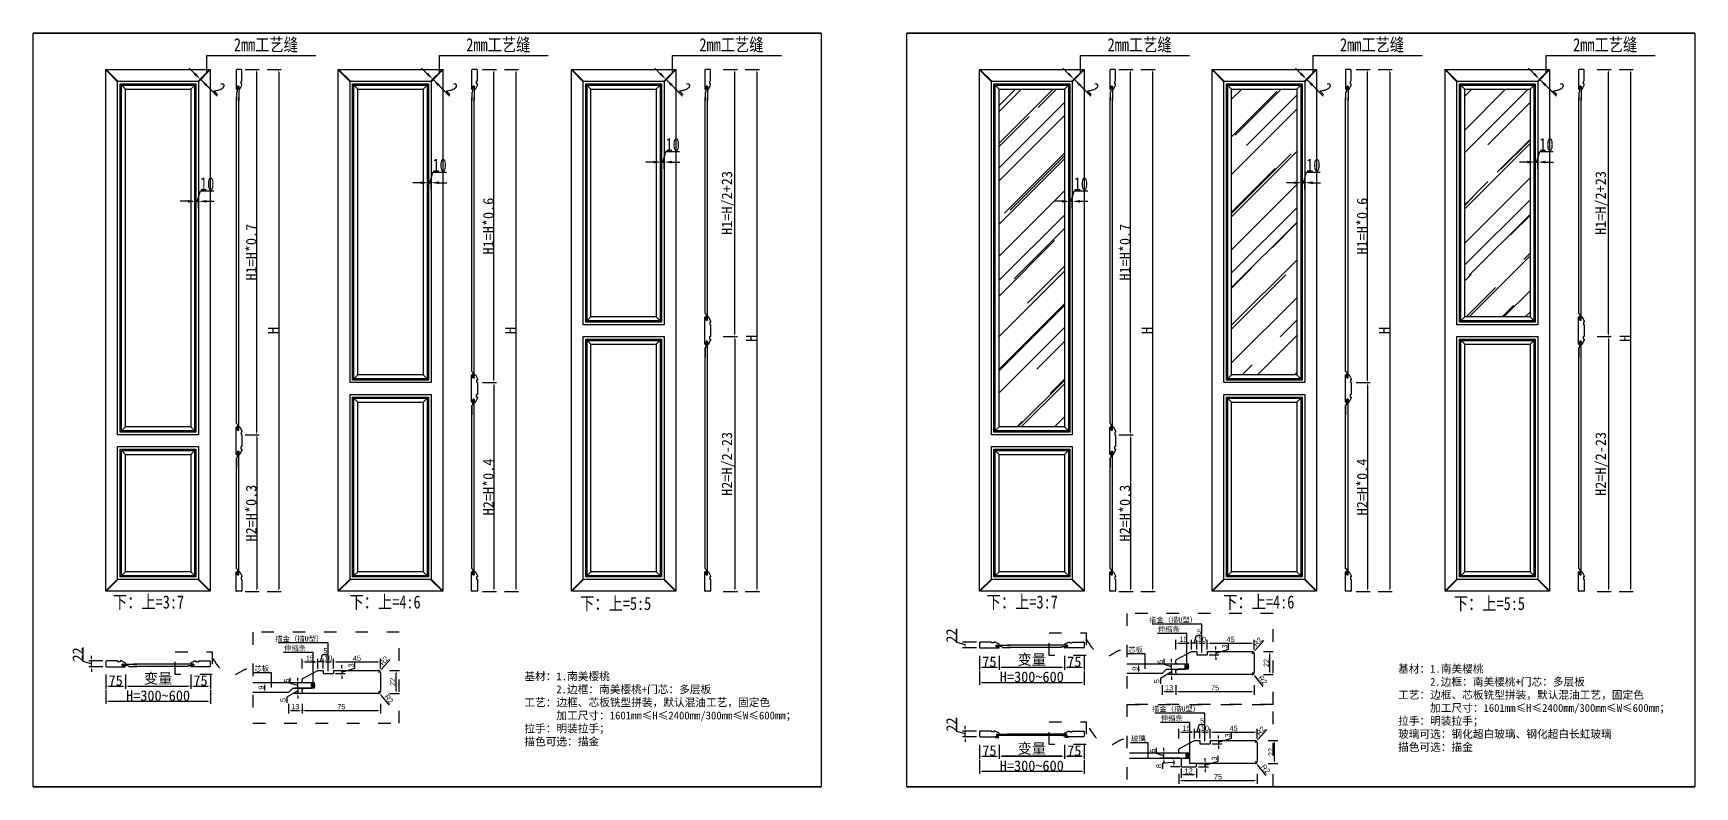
# Model space of a CAD drawing. Header units: inches. Extents: x 49347 to 63816, y 8487 to 15335.
# Drawn here: x 57453 to 63816, y 12227 to 15115 of the extents above; entities that cross this region are included whole.
import ezdxf

# ---------------------------------------------------------------- set-up
doc = ezdxf.new("R2010")
doc.units = ezdxf.units.IN
doc.header["$LTSCALE"] = 4
doc.linetypes.add('100', pattern=[30, 12, -18])
doc.layers.add('粗实线', color=7, linetype='Continuous')
doc.layers.add('细实线', color=251, linetype='Continuous')
doc.styles.add('KLF-1_宋体', font='SimSun.ttf')
doc.styles.get("Standard").update_dxf_attribs({"font": 'arial.ttf'})
doc.styles.add('ZB_宋体', font='SimSun.ttf')
doc.styles.add('宋体', font='SimSun.ttf', dxfattribs={"width": 0.8})
doc.dimstyles.new('ZB16-1.0+4倍大样', dxfattribs={"dimscale": 10, "dimtxt": 2, "dimasz": 1, "dimexe": 1.25, "dimexo": 0.625, "dimgap": 0.4, "dimtad": 1, "dimdec": 1, "dimlfac": 0.25, "dimtxsty": 'Standard', "dimcen": 2.5, "dimclrd": 144, "dimclre": 144, "dimclrt": 4, "dimadec": 0, "dimazin": 0, "dimtfac": 1, "dimtdec": 1, "dimtmove": 1, "dimatfit": 3, "dimfxlon": 1, "dimarcsym": 0})
doc.dimstyles.new('客来福标注小', dxfattribs={"dimscale": 20, "dimtxt": 2, "dimasz": 0.5, "dimexe": 0.5, "dimexo": 0, "dimgap": 0.05, "dimtad": 1, "dimdec": 0, "dimzin": 0, "dimdsep": 46, "dimtxsty": 'Standard', "dimcen": 0, "dimclrd": 256, "dimclre": 256, "dimclrt": 256, "dimadec": 0, "dimazin": 0, "dimtfac": 1, "dimtdec": 0, "dimtofl": 0, "dimtmove": 1, "dimatfit": 3, "dimfxl": 2.2, "dimfxlon": 1, "dimtolj": 1, "dimtzin": 0, "dimarcsym": 0})
doc.dimstyles.new('客来福衣柜标注大', dxfattribs={"dimscale": 20, "dimtxt": 2.5, "dimasz": 1.5, "dimexe": 0.6, "dimexo": 0, "dimgap": 0.1, "dimtad": 1, "dimdec": 0, "dimzin": 0, "dimdsep": 46, "dimtxsty": '宋体', "dimcen": 0, "dimclrd": 251, "dimclre": 251, "dimclrt": 256, "dimadec": 0, "dimazin": 0, "dimtfac": 1, "dimtdec": 0, "dimtofl": 0, "dimtmove": 1, "dimatfit": 3, "dimfxl": 3.8, "dimfxlon": 1, "dimtolj": 1, "dimtzin": 0, "dimarcsym": 0})
pattern_1 = [(45, (-67475, -9713.39), (129.31569, 344.84184), [2286, -304.8, 762, -152.4]), (45, (-67385.55, -9516.18), (-251.08796, 35.5618), [457.2, -50.292, 914.4, -114.3]), (45, (-67512.71, -9567.91), (488.16672, 632.56924), [1219.2, -213.36, 609.6, -152.4])]

msp = doc.modelspace()

# ---------------------------------------------------------------- texts
at = {"color": 0, "char_height": 50, "width": 365.7402, "attachment_point": 1, "style": '宋体'}
for s, insert in [('下：上=3:7', (57758.21, 12959.99, 0)), ('下：上=4:6', (58664.02, 12959.99, 0)), ('下：上=5:5', (59547.16, 12954.17, 0)), ('下：上=3:7', (61104.39, 12959.99, 0)), ('下：上=4:6', (62010.2, 12959.99, 0)), ('下：上=5:5', (62893.34, 12954.17, 0))]:
    msp.add_mtext(s, dxfattribs=dict(at, insert=insert))
at = {"color": 2, "char_height": 20, "attachment_point": 9, "style": 'ZB_宋体'}
for s, insert in [('{\\C256;描金（描U型）}', (61910.04, 12853.19, 0)), ('{\\C256;描金（描U型）}', (58563.86, 12780.85, 0)), ('{\\C256;伸缩条}', (61844.24, 12818.48, 0)), ('{\\C256;伸缩条}', (58498.06, 12746.14, 0)), ('{\\C256;芯板}', (61702.17, 12739.84, 0)), ('{\\C256;芯板}', (58355.99, 12667.51, 0)), ('{\\C256;描金（描U型）}', (61921.39, 12512.2, 0)), ('{\\C256;伸缩条}', (61855.59, 12477.49, 0)), ('{\\C256;玻璃}', (61713.52, 12398.86, 0))]:
    msp.add_mtext(s, dxfattribs=dict(at, insert=insert))
at = {"lineweight": 25, "char_height": 30, "width": 1314.3107, "attachment_point": 1, "style": 'ZB_宋体'}
for s, insert in [('基材：1.南美樱桃\\P      2.边框：南美樱桃+门芯：多层板\\P工艺：边框、芯板铣型拼装，默认混油工艺，固定色\\P      加工尺寸：1601mm≤H≤2400mm/300mm≤W≤600mm；\\P拉手：明装拉手；\\P描色可选：描金', (59333.8, 12664.95, 0)), ('基材：1.南美樱桃\\P      2.边框：南美樱桃+门芯：多层板\\P工艺：边框、芯板铣型拼装，默认混油工艺，固定色\\P      加工尺寸：1601mm≤H≤2400mm/300mm≤W≤600mm；\\P拉手：明装拉手；\\P玻璃可选：钢化超白玻璃、钢化超白长虹玻璃\\P描色可选：描金', (62679.98, 12693.91, 0))]:
    msp.add_mtext(s, dxfattribs=dict(at, insert=insert))
at = {"layer": '粗实线', "char_height": 50, "width": 545.0046, "attachment_point": 1, "style": '宋体'}
for insert in [(58221.4, 15096.16, 0), (59111.54, 15096.16, 0), (60004.23, 15096.16, 0), (61567.58, 15096.16, 0), (62457.72, 15096.16, 0), (63350.41, 15096.16, 0)]:
    msp.add_mtext('2mm工艺缝', dxfattribs=dict(at, insert=insert))

# ---------------------------------------------------------------- blocks, each defined once
blk = doc.blocks.new('*D183')
at = {"color": 251, "linetype": 'ByBlock', "lineweight": -2, "transparency": 16777216}
for p, q in [((58071.6, 14960.1), (58050.4, 14981.3)), ((58089.5, 14935.5), (58101.3, 14947.4)), ((58090.9, 14934.1), (58102.7, 14945.9)), ((58094.2, 14937.5), (58092.8, 14938.9)), ((58157.3, 14874.4), (58094.2, 14937.5)), ((58115.4, 14916.2), (58136.7, 14895))]:
    blk.add_line(p, q, dxfattribs=at)
at = {"color": 251, "linetype": 'ByBlock', "transparency": 16777216}
for points in [[(58075.1, 14963.6), (58068.1, 14956.6), (58092.8, 14938.9)], [(58119, 14919.8), (58111.9, 14912.7), (58094.2, 14937.5)]]:
    blk.add_solid(points, dxfattribs=at)
at = {"layer": 'Defpoints', "color": 0, "linetype": 'ByBlock', "transparency": 16777216}
for p in [(58089.5, 14935.5), (58090.9, 14934.1), (58092.8, 14938.9)]:
    blk.add_point(p, dxfattribs=at)
at = {"linetype": 'ByBlock', "transparency": 16777216, "insert": (58167.1, 14902.7), "char_height": 50, "attachment_point": 5, "rotation": 315, "style": '宋体'}
blk.add_mtext('\\A1;2', dxfattribs=at)
blk = doc.blocks.new('*D184')
at = {"color": 251, "linetype": 'ByBlock', "lineweight": -2, "transparency": 16777216}
for p, q in [((58081.2, 14470.8), (58093.2, 14510.8)), ((58093.2, 14510.8), (58145, 14510.8)), ((58046.2, 14470.8), (58016.2, 14470.8)), ((58076.2, 14445), (58076.2, 14482.8)), ((58076.2, 14470.8), (58086.2, 14470.8)), ((58086.2, 14445), (58086.2, 14482.8)), ((58116.2, 14470.8), (58146.2, 14470.8))]:
    blk.add_line(p, q, dxfattribs=at)
at = {"color": 251, "linetype": 'ByBlock', "transparency": 16777216}
for points in [[(58046.2, 14475.8), (58046.2, 14465.8), (58076.2, 14470.8)], [(58116.2, 14475.8), (58116.2, 14465.8), (58086.2, 14470.8)]]:
    blk.add_solid(points, dxfattribs=at)
at = {"layer": 'Defpoints', "color": 0, "linetype": 'ByBlock', "transparency": 16777216}
for p in [(58076.2, 14445), (58086.2, 14470.8), (58086.2, 14445)]:
    blk.add_point(p, dxfattribs=at)
at = {"linetype": 'ByBlock', "transparency": 16777216, "insert": (58119.1, 14537.8), "char_height": 50, "attachment_point": 5, "style": '宋体'}
blk.add_mtext('\\A1;10', dxfattribs=at)
blk = doc.blocks.new('*D185')
at = {"lineweight": -2, "transparency": 16777216}
for p, q in [((58349, 14975.8), (58403, 14975.8)), ((58393, 14965.8), (58393, 12985.8)), ((58349, 12975.8), (58403, 12975.8))]:
    blk.add_line(p, q, dxfattribs=at)
at = {"transparency": 16777216}
for points in [[(58391.4, 14965.8), (58394.7, 14965.8), (58393, 14975.8)], [(58391.4, 12985.8), (58394.7, 12985.8), (58393, 12975.8)]]:
    blk.add_solid(points, dxfattribs=at)
at = {"layer": 'Defpoints', "color": 0, "transparency": 16777216}
for p in [(58282.5, 14975.8), (58282.5, 12975.8), (58393, 12975.8)]:
    blk.add_point(p, dxfattribs=at)
at = {"transparency": 16777216, "insert": (58372, 13975.8), "char_height": 40, "attachment_point": 5, "rotation": 90, "style": 'ZB_宋体'}
blk.add_mtext('\\A1;H', dxfattribs=at)
blk = doc.blocks.new('*D186')
at = {"lineweight": -2, "transparency": 16777216}
for p, q in [((58264.7, 13575.8), (58318.7, 13575.8)), ((58308.7, 13565.8), (58308.7, 12985.8)), ((58264.7, 12975.8), (58318.7, 12975.8))]:
    blk.add_line(p, q, dxfattribs=at)
at = {"transparency": 16777216}
for points in [[(58307, 13565.8), (58310.3, 13565.8), (58308.7, 13575.8)], [(58307, 12985.8), (58310.3, 12985.8), (58308.7, 12975.8)]]:
    blk.add_solid(points, dxfattribs=at)
at = {"layer": 'Defpoints', "color": 0, "transparency": 16777216}
for p in [(58178.2, 13575.8), (58238.2, 12975.8), (58308.7, 12975.8)]:
    blk.add_point(p, dxfattribs=at)
at = {"transparency": 16777216, "insert": (58287.7, 13275.8), "char_height": 40, "attachment_point": 5, "rotation": 90, "style": 'ZB_宋体'}
blk.add_mtext('\\A1;H2=H*0.3', dxfattribs=at)
blk = doc.blocks.new('*D187')
at = {"lineweight": -2, "transparency": 16777216}
for p, q in [((58264.7, 14975.8), (58318.7, 14975.8)), ((58308.7, 13585.8), (58308.7, 14965.8)), ((58264.7, 13575.8), (58318.7, 13575.8))]:
    blk.add_line(p, q, dxfattribs=at)
at = {"transparency": 16777216}
for points in [[(58307, 14965.8), (58310.3, 14965.8), (58308.7, 14975.8)], [(58307, 13585.8), (58310.3, 13585.8), (58308.7, 13575.8)]]:
    blk.add_solid(points, dxfattribs=at)
at = {"layer": 'Defpoints', "color": 0, "transparency": 16777216}
for p in [(58178.2, 14975.8), (58308.7, 14975.8), (58178.2, 13575.8)]:
    blk.add_point(p, dxfattribs=at)
at = {"transparency": 16777216, "insert": (58287.7, 14275.8), "char_height": 40, "attachment_point": 5, "rotation": 90, "style": 'ZB_宋体'}
blk.add_mtext('\\A1;H1=H*0.7', dxfattribs=at)
blk = doc.blocks.new('*D188')
at = {"color": 251, "linetype": 'ByBlock', "lineweight": -2, "transparency": 16777216}
for p, q in [((58961.7, 14960.1), (58940.5, 14981.3)), ((58979.6, 14935.5), (58991.4, 14947.4)), ((58981, 14934.1), (58992.9, 14945.9)), ((58984.4, 14937.5), (58983, 14938.9)), ((59047.4, 14874.4), (58984.4, 14937.5)), ((59005.6, 14916.2), (59026.8, 14895))]:
    blk.add_line(p, q, dxfattribs=at)
at = {"color": 251, "linetype": 'ByBlock', "transparency": 16777216}
for points in [[(58965.3, 14963.6), (58958.2, 14956.6), (58983, 14938.9)], [(59009.1, 14919.8), (59002.1, 14912.7), (58984.4, 14937.5)]]:
    blk.add_solid(points, dxfattribs=at)
at = {"layer": 'Defpoints', "color": 0, "linetype": 'ByBlock', "transparency": 16777216}
for p in [(58979.6, 14935.5), (58981, 14934.1), (58983, 14938.9)]:
    blk.add_point(p, dxfattribs=at)
at = {"linetype": 'ByBlock', "transparency": 16777216, "insert": (59057.3, 14902.7), "char_height": 50, "attachment_point": 5, "rotation": 315, "style": '宋体'}
blk.add_mtext('\\A1;2', dxfattribs=at)
blk = doc.blocks.new('*D189')
at = {"color": 251, "linetype": 'ByBlock', "lineweight": -2, "transparency": 16777216}
for p, q in [((58971.3, 14542.1), (58983.3, 14582.1)), ((58983.3, 14582.1), (59035.1, 14582.1)), ((58936.3, 14542.1), (58906.3, 14542.1)), ((58966.3, 14516.3), (58966.3, 14554.1)), ((58966.3, 14542.1), (58976.3, 14542.1)), ((58976.3, 14516.3), (58976.3, 14554.1)), ((59006.3, 14542.1), (59036.3, 14542.1))]:
    blk.add_line(p, q, dxfattribs=at)
at = {"color": 251, "linetype": 'ByBlock', "transparency": 16777216}
for points in [[(58936.3, 14547.1), (58936.3, 14537.1), (58966.3, 14542.1)], [(59006.3, 14547.1), (59006.3, 14537.1), (58976.3, 14542.1)]]:
    blk.add_solid(points, dxfattribs=at)
at = {"layer": 'Defpoints', "color": 0, "linetype": 'ByBlock', "transparency": 16777216}
for p in [(58966.3, 14516.3), (58976.3, 14542.1), (58976.3, 14516.3)]:
    blk.add_point(p, dxfattribs=at)
at = {"linetype": 'ByBlock', "transparency": 16777216, "insert": (59009.2, 14609.1), "char_height": 50, "attachment_point": 5, "style": '宋体'}
blk.add_mtext('\\A1;10', dxfattribs=at)
blk = doc.blocks.new('*D190')
at = {"color": 251, "linetype": 'ByBlock', "lineweight": -2, "transparency": 16777216}
for p, q in [((59854.4, 14960.1), (59833.2, 14981.3)), ((59872.3, 14935.5), (59884.1, 14947.4)), ((59873.7, 14934.1), (59885.5, 14945.9)), ((59877.1, 14937.5), (59875.6, 14938.9)), ((59940.1, 14874.4), (59877.1, 14937.5)), ((59898.3, 14916.2), (59919.5, 14895))]:
    blk.add_line(p, q, dxfattribs=at)
at = {"color": 251, "linetype": 'ByBlock', "transparency": 16777216}
for points in [[(59858, 14963.6), (59850.9, 14956.6), (59875.6, 14938.9)], [(59901.8, 14919.8), (59894.7, 14912.7), (59877.1, 14937.5)]]:
    blk.add_solid(points, dxfattribs=at)
at = {"layer": 'Defpoints', "color": 0, "linetype": 'ByBlock', "transparency": 16777216}
for p in [(59872.3, 14935.5), (59873.7, 14934.1), (59875.6, 14938.9)]:
    blk.add_point(p, dxfattribs=at)
at = {"linetype": 'ByBlock', "transparency": 16777216, "insert": (59950, 14902.7), "char_height": 50, "attachment_point": 5, "rotation": 315, "style": '宋体'}
blk.add_mtext('\\A1;2', dxfattribs=at)
blk = doc.blocks.new('*D191')
at = {"color": 251, "linetype": 'ByBlock', "lineweight": -2, "transparency": 16777216}
for p, q in [((59864, 14621.2), (59876, 14661.2)), ((59876, 14661.2), (59927.8, 14661.2)), ((59829, 14621.2), (59799, 14621.2)), ((59859, 14595.4), (59859, 14633.2)), ((59859, 14621.2), (59869, 14621.2)), ((59869, 14595.4), (59869, 14633.2)), ((59899, 14621.2), (59929, 14621.2))]:
    blk.add_line(p, q, dxfattribs=at)
at = {"color": 251, "linetype": 'ByBlock', "transparency": 16777216}
for points in [[(59829, 14626.2), (59829, 14616.2), (59859, 14621.2)], [(59899, 14626.2), (59899, 14616.2), (59869, 14621.2)]]:
    blk.add_solid(points, dxfattribs=at)
at = {"layer": 'Defpoints', "color": 0, "linetype": 'ByBlock', "transparency": 16777216}
for p in [(59859, 14595.4), (59869, 14621.2), (59869, 14595.4)]:
    blk.add_point(p, dxfattribs=at)
at = {"linetype": 'ByBlock', "transparency": 16777216, "insert": (59901.9, 14688.2), "char_height": 50, "attachment_point": 5, "style": '宋体'}
blk.add_mtext('\\A1;10', dxfattribs=at)
blk = doc.blocks.new('*D192')
at = {"lineweight": -2, "transparency": 16777216}
for p, q in [((59257.6, 14975.8), (59311.6, 14975.8)), ((59301.6, 14965.8), (59301.6, 12985.8)), ((59257.6, 12975.8), (59311.6, 12975.8))]:
    blk.add_line(p, q, dxfattribs=at)
at = {"transparency": 16777216}
for points in [[(59299.9, 14965.8), (59303.2, 14965.8), (59301.6, 14975.8)], [(59299.9, 12985.8), (59303.2, 12985.8), (59301.6, 12975.8)]]:
    blk.add_solid(points, dxfattribs=at)
at = {"layer": 'Defpoints', "color": 0, "transparency": 16777216}
for p in [(59191.1, 14975.8), (59191.1, 12975.8), (59301.6, 12975.8)]:
    blk.add_point(p, dxfattribs=at)
at = {"transparency": 16777216, "insert": (59280.6, 13975.8), "char_height": 40, "attachment_point": 5, "rotation": 90, "style": 'ZB_宋体'}
blk.add_mtext('\\A1;H', dxfattribs=at)
blk = doc.blocks.new('*D193')
at = {"lineweight": -2, "transparency": 16777216}
for p, q in [((59173.2, 13775.8), (59227.2, 13775.8)), ((59217.2, 13765.8), (59217.2, 12985.8)), ((59173.2, 12975.8), (59227.2, 12975.8))]:
    blk.add_line(p, q, dxfattribs=at)
at = {"transparency": 16777216}
for points in [[(59215.6, 13765.8), (59218.9, 13765.8), (59217.2, 13775.8)], [(59215.6, 12985.8), (59218.9, 12985.8), (59217.2, 12975.8)]]:
    blk.add_solid(points, dxfattribs=at)
at = {"layer": 'Defpoints', "color": 0, "transparency": 16777216}
for p in [(59086.7, 13775.8), (59146.7, 12975.8), (59217.2, 12975.8)]:
    blk.add_point(p, dxfattribs=at)
at = {"transparency": 16777216, "insert": (59196.2, 13375.8), "char_height": 40, "attachment_point": 5, "rotation": 90, "style": 'ZB_宋体'}
blk.add_mtext('\\A1;H2=H*0.4', dxfattribs=at)
blk = doc.blocks.new('*D194')
at = {"lineweight": -2, "transparency": 16777216}
for p, q in [((59173.2, 14975.8), (59227.2, 14975.8)), ((59217.2, 13785.8), (59217.2, 14965.8)), ((59173.2, 13775.8), (59227.2, 13775.8))]:
    blk.add_line(p, q, dxfattribs=at)
at = {"transparency": 16777216}
for points in [[(59215.6, 14965.8), (59218.9, 14965.8), (59217.2, 14975.8)], [(59215.6, 13785.8), (59218.9, 13785.8), (59217.2, 13775.8)]]:
    blk.add_solid(points, dxfattribs=at)
at = {"layer": 'Defpoints', "color": 0, "transparency": 16777216}
for p in [(59086.7, 14975.8), (59217.2, 14975.8), (59086.7, 13775.8)]:
    blk.add_point(p, dxfattribs=at)
at = {"transparency": 16777216, "insert": (59196.2, 14375.8), "char_height": 40, "attachment_point": 5, "rotation": 90, "style": 'ZB_宋体'}
blk.add_mtext('\\A1;H1=H*0.6', dxfattribs=at)
blk = doc.blocks.new('*D195')
at = {"lineweight": -2, "transparency": 16777216}
for p, q in [((60180.1, 14975.8), (60234.1, 14975.8)), ((60224.1, 14965.8), (60224.1, 12985.8)), ((60180.1, 12975.8), (60234.1, 12975.8))]:
    blk.add_line(p, q, dxfattribs=at)
at = {"transparency": 16777216}
for points in [[(60222.4, 14965.8), (60225.7, 14965.8), (60224.1, 14975.8)], [(60222.4, 12985.8), (60225.7, 12985.8), (60224.1, 12975.8)]]:
    blk.add_solid(points, dxfattribs=at)
at = {"layer": 'Defpoints', "color": 0, "transparency": 16777216}
for p in [(60113.6, 14975.8), (60113.6, 12975.8), (60224.1, 12975.8)]:
    blk.add_point(p, dxfattribs=at)
at = {"transparency": 16777216, "insert": (60203.1, 13945.8), "char_height": 40, "attachment_point": 5, "rotation": 90, "style": 'ZB_宋体'}
blk.add_mtext('\\A1;H', dxfattribs=at)
blk = doc.blocks.new('*D196')
at = {"lineweight": -2, "transparency": 16777216}
for p, q in [((60095.7, 13952.7), (60149.7, 13952.7)), ((60139.7, 13942.7), (60139.7, 12985.8)), ((60095.7, 12975.8), (60149.7, 12975.8))]:
    blk.add_line(p, q, dxfattribs=at)
at = {"transparency": 16777216}
for points in [[(60138, 13942.7), (60141.4, 13942.7), (60139.7, 13952.7)], [(60138, 12985.8), (60141.4, 12985.8), (60139.7, 12975.8)]]:
    blk.add_solid(points, dxfattribs=at)
at = {"layer": 'Defpoints', "color": 0, "transparency": 16777216}
for p in [(60045.2, 13952.7), (60069.2, 12975.8), (60139.7, 12975.8)]:
    blk.add_point(p, dxfattribs=at)
at = {"transparency": 16777216, "insert": (60114.4, 13464.3), "char_height": 40, "attachment_point": 5, "rotation": 90, "style": 'ZB_宋体'}
blk.add_mtext('\\A1;H2=H/2-23', dxfattribs=at)
blk = doc.blocks.new('*D197')
at = {"lineweight": -2, "transparency": 16777216}
for p, q in [((60095.7, 14975.8), (60149.7, 14975.8)), ((60139.7, 13962.7), (60139.7, 14965.8)), ((60095.7, 13952.7), (60149.7, 13952.7))]:
    blk.add_line(p, q, dxfattribs=at)
at = {"transparency": 16777216}
for points in [[(60138, 14965.8), (60141.4, 14965.8), (60139.7, 14975.8)], [(60138, 13962.7), (60141.4, 13962.7), (60139.7, 13952.7)]]:
    blk.add_solid(points, dxfattribs=at)
at = {"layer": 'Defpoints', "color": 0, "transparency": 16777216}
for p in [(60009.2, 14975.8), (60139.7, 14975.8), (60045.2, 13952.7)]:
    blk.add_point(p, dxfattribs=at)
at = {"transparency": 16777216, "insert": (60114.4, 14464.3), "char_height": 40, "attachment_point": 5, "rotation": 90, "style": 'ZB_宋体'}
blk.add_mtext('\\A1;H1=H/2+23', dxfattribs=at)
blk = doc.blocks.new('*D198')
at = {"lineweight": -2, "transparency": 16777216}
for p, q in [((57731.1, 12656.6), (57731.1, 12602.6)), ((57741.1, 12612.6), (57796.1, 12612.6)), ((57806.1, 12656.6), (57806.1, 12602.6))]:
    blk.add_line(p, q, dxfattribs=at)
at = {"transparency": 16777216}
for points in [[(57741.1, 12614.3), (57741.1, 12610.9), (57731.1, 12612.6)], [(57796.1, 12614.3), (57796.1, 12610.9), (57806.1, 12612.6)]]:
    blk.add_solid(points, dxfattribs=at)
at = {"layer": 'Defpoints', "color": 0, "transparency": 16777216}
for p in [(57731.1, 12685.7), (57806.1, 12686.9), (57806.1, 12612.6)]:
    blk.add_point(p, dxfattribs=at)
at = {"transparency": 16777216, "insert": (57768.6, 12633.6), "char_height": 40, "attachment_point": 5, "style": 'KLF-1_宋体'}
blk.add_mtext('\\A1;75', dxfattribs=at)
blk = doc.blocks.new('*D199')
at = {"lineweight": -2, "transparency": 16777216}
for p, q in [((57806.1, 12656.6), (57806.1, 12602.6)), ((57816.1, 12612.6), (58046.2, 12612.6)), ((58056.2, 12656.6), (58056.2, 12602.6))]:
    blk.add_line(p, q, dxfattribs=at)
at = {"transparency": 16777216}
for points in [[(57816.1, 12614.3), (57816.1, 12610.9), (57806.1, 12612.6)], [(58046.2, 12614.3), (58046.2, 12610.9), (58056.2, 12612.6)]]:
    blk.add_solid(points, dxfattribs=at)
at = {"layer": 'Defpoints', "color": 0, "transparency": 16777216}
for p in [(57806.1, 12686.9), (58056.2, 12677.5), (58056.2, 12612.6)]:
    blk.add_point(p, dxfattribs=at)
at = {"transparency": 16777216, "insert": (57931.1, 12639.9), "char_height": 40, "attachment_point": 5, "style": 'KLF-1_宋体'}
blk.add_mtext('\\A1;变量', dxfattribs=at)
blk = doc.blocks.new('*D200')
at = {"lineweight": -2, "transparency": 16777216}
for p, q in [((58056.2, 12656.6), (58056.2, 12602.6)), ((58066.2, 12612.6), (58121.2, 12612.6)), ((58131.2, 12656.6), (58131.2, 12602.6))]:
    blk.add_line(p, q, dxfattribs=at)
at = {"transparency": 16777216}
for points in [[(58066.2, 12614.3), (58066.2, 12610.9), (58056.2, 12612.6)], [(58121.2, 12614.3), (58121.2, 12610.9), (58131.2, 12612.6)]]:
    blk.add_solid(points, dxfattribs=at)
at = {"layer": 'Defpoints', "color": 0, "transparency": 16777216}
for p in [(58056.2, 12677.5), (58131.2, 12685.7), (58131.2, 12612.6)]:
    blk.add_point(p, dxfattribs=at)
at = {"transparency": 16777216, "insert": (58093.7, 12633.6), "char_height": 40, "attachment_point": 5, "style": 'KLF-1_宋体'}
blk.add_mtext('\\A1;75', dxfattribs=at)
blk = doc.blocks.new('*D201')
at = {"lineweight": -2, "transparency": 16777216}
for p, q in [((57644.2, 12707.4), (57644.2, 12760.1)), ((57675.7, 12718.9), (57675.7, 12728.9)), ((57675.7, 12697.9), (57644.2, 12707.4)), ((57719.7, 12708.9), (57665.7, 12708.9)), ((57719.7, 12686.9), (57665.7, 12686.9)), ((57675.7, 12686.9), (57675.7, 12708.9)), ((57675.7, 12676.9), (57675.7, 12666.9))]:
    blk.add_line(p, q, dxfattribs=at)
at = {"transparency": 16777216}
for points in [[(57674.1, 12718.9), (57677.4, 12718.9), (57675.7, 12708.9)], [(57674.1, 12676.9), (57677.4, 12676.9), (57675.7, 12686.9)]]:
    blk.add_solid(points, dxfattribs=at)
at = {"layer": 'Defpoints', "color": 0, "transparency": 16777216}
for p in [(57675.7, 12708.9), (57757.6, 12708.9), (57757.6, 12686.9)]:
    blk.add_point(p, dxfattribs=at)
at = {"transparency": 16777216, "insert": (57623.2, 12733.7), "char_height": 40, "attachment_point": 5, "rotation": 90, "style": 'KLF-1_宋体'}
blk.add_mtext('\\A1;22', dxfattribs=at)
blk = doc.blocks.new('*D202')
at = {"lineweight": -2, "transparency": 16777216}
for p, q in [((57731.1, 12598.6), (57731.1, 12544.6)), ((57741.1, 12554.6), (58121.2, 12554.6)), ((58131.2, 12598.6), (58131.2, 12544.6))]:
    blk.add_line(p, q, dxfattribs=at)
at = {"transparency": 16777216}
for points in [[(57741.1, 12556.3), (57741.1, 12552.9), (57731.1, 12554.6)], [(58121.2, 12556.3), (58121.2, 12552.9), (58131.2, 12554.6)]]:
    blk.add_solid(points, dxfattribs=at)
at = {"layer": 'Defpoints', "color": 0, "transparency": 16777216}
for p in [(58131.2, 12693.8, 0), (57731.1, 12647.4, 0), (58131.2, 12554.6)]:
    blk.add_point(p, dxfattribs=at)
at = {"transparency": 16777216, "insert": (57931.1, 12575.6), "char_height": 40, "attachment_point": 5, "style": 'KLF-1_宋体'}
blk.add_mtext('\\A1;H=300~600', dxfattribs=at)
blk = doc.blocks.new('*D203')
at = {"color": 144, "lineweight": -2, "transparency": 16777216}
for p, q in [((58365.3, 12624.5), (58327.8, 12624.5)), ((58340.3, 12598.5), (58340.3, 12614.5)), ((58365.3, 12588.5), (58327.8, 12588.5))]:
    blk.add_line(p, q, dxfattribs=at)
at = {"color": 144, "transparency": 16777216}
for points in [[(58338.6, 12614.5), (58342, 12614.5), (58340.3, 12624.5)], [(58338.6, 12598.5), (58342, 12598.5), (58340.3, 12588.5)]]:
    blk.add_solid(points, dxfattribs=at)
at = {"layer": 'Defpoints', "color": 0, "transparency": 16777216}
for p in [(58340.3, 12624.5), (58413.7, 12624.5), (58413.7, 12588.5)]:
    blk.add_point(p, dxfattribs=at)
at = {"color": 4, "transparency": 16777216, "insert": (58326.1, 12606.5), "char_height": 20, "attachment_point": 5, "rotation": 90}
blk.add_mtext('9', dxfattribs=at)
blk = doc.blocks.new('*D204')
at = {"color": 144, "lineweight": -2, "transparency": 16777216}
for p, q in [((58482.7, 12544.4), (58482.7, 12506.9)), ((58782.7, 12544.4), (58782.7, 12506.9)), ((58492.7, 12519.4), (58772.7, 12519.4))]:
    blk.add_line(p, q, dxfattribs=at)
at = {"color": 144, "transparency": 16777216}
for points in [[(58492.7, 12521.1), (58492.7, 12517.7), (58482.7, 12519.4)], [(58772.7, 12521.1), (58772.7, 12517.7), (58782.7, 12519.4)]]:
    blk.add_solid(points, dxfattribs=at)
at = {"layer": 'Defpoints', "color": 0, "transparency": 16777216}
for p in [(58482.7, 12638.1), (58782.7, 12638.1), (58782.7, 12519.4)]:
    blk.add_point(p, dxfattribs=at)
at = {"color": 4, "transparency": 16777216, "insert": (58632.7, 12533.6), "char_height": 20, "attachment_point": 5}
blk.add_mtext('75', dxfattribs=at)
blk = doc.blocks.new('*D205')
at = {"color": 144, "lineweight": -2, "transparency": 16777216}
for p, q in [((58817.9, 12672.5), (58855.4, 12672.5)), ((58842.9, 12594.5), (58842.9, 12662.5)), ((58817.9, 12584.5), (58855.4, 12584.5))]:
    blk.add_line(p, q, dxfattribs=at)
at = {"color": 144, "transparency": 16777216}
for points in [[(58841.3, 12662.5), (58844.6, 12662.5), (58842.9, 12672.5)], [(58841.3, 12594.5), (58844.6, 12594.5), (58842.9, 12584.5)]]:
    blk.add_solid(points, dxfattribs=at)
at = {"layer": 'Defpoints', "color": 0, "transparency": 16777216}
for p in [(58721.9, 12672.5), (58842.9, 12672.5), (58721.9, 12584.5)]:
    blk.add_point(p, dxfattribs=at)
at = {"color": 4, "transparency": 16777216, "insert": (58828.9, 12628.5), "char_height": 20, "attachment_point": 5, "rotation": 90}
blk.add_mtext('22', dxfattribs=at)
blk = doc.blocks.new('*D206')
at = {"color": 144, "lineweight": -2, "transparency": 16777216}
for p, q in [((58430.7, 12544.4), (58430.7, 12506.9)), ((58482.7, 12544.4), (58482.7, 12506.9)), ((58440.7, 12519.4), (58472.7, 12519.4))]:
    blk.add_line(p, q, dxfattribs=at)
at = {"color": 144, "transparency": 16777216}
for points in [[(58440.7, 12521.1), (58440.7, 12517.7), (58430.7, 12519.4)], [(58472.7, 12521.1), (58472.7, 12517.7), (58482.7, 12519.4)]]:
    blk.add_solid(points, dxfattribs=at)
at = {"layer": 'Defpoints', "color": 0, "transparency": 16777216}
for p in [(58430.7, 12588.5), (58482.7, 12595.5), (58482.7, 12519.4)]:
    blk.add_point(p, dxfattribs=at)
at = {"color": 4, "transparency": 16777216, "insert": (58456.7, 12533.6), "char_height": 20, "attachment_point": 5}
blk.add_mtext('13', dxfattribs=at)
blk = doc.blocks.new('*D207')
at = {"color": 144, "lineweight": -2, "transparency": 16777216}
for p, q in [((58482.7, 12680.2), (58482.7, 12717.7)), ((58492.7, 12705.2), (58532.7, 12705.2)), ((58542.7, 12680.2), (58542.7, 12717.7))]:
    blk.add_line(p, q, dxfattribs=at)
at = {"color": 144, "transparency": 16777216}
for points in [[(58492.7, 12706.9), (58492.7, 12703.5), (58482.7, 12705.2)], [(58532.7, 12706.9), (58532.7, 12703.5), (58542.7, 12705.2)]]:
    blk.add_solid(points, dxfattribs=at)
at = {"layer": 'Defpoints', "color": 0, "transparency": 16777216}
for p in [(58542.7, 12705.2), (58482.7, 12614.5), (58542.7, 12653.7)]:
    blk.add_point(p, dxfattribs=at)
at = {"color": 4, "transparency": 16777216, "insert": (58512.7, 12719.4), "char_height": 20, "attachment_point": 5}
blk.add_mtext('15', dxfattribs=at)
blk = doc.blocks.new('*D208')
at = {"color": 144, "lineweight": -2, "transparency": 16777216}
for p, q in [((58562.7, 12680.2), (58562.7, 12717.7)), ((58572.7, 12705.2), (58592.7, 12705.2)), ((58602.7, 12680.2), (58602.7, 12717.7))]:
    blk.add_line(p, q, dxfattribs=at)
at = {"color": 144, "transparency": 16777216}
for points in [[(58572.7, 12706.9), (58572.7, 12703.5), (58562.7, 12705.2)], [(58592.7, 12706.9), (58592.7, 12703.5), (58602.7, 12705.2)]]:
    blk.add_solid(points, dxfattribs=at)
at = {"layer": 'Defpoints', "color": 0, "transparency": 16777216}
for p in [(58562.7, 12672.5), (58602.7, 12705.2), (58602.7, 12672.5)]:
    blk.add_point(p, dxfattribs=at)
at = {"color": 4, "transparency": 16777216, "insert": (58582.7, 12719.4), "char_height": 20, "attachment_point": 5}
blk.add_mtext('10', dxfattribs=at)
blk = doc.blocks.new('*D209')
at = {"color": 144, "lineweight": -2, "transparency": 16777216}
for p, q in [((58602.7, 12680.2), (58602.7, 12717.7)), ((58612.7, 12705.2), (58772.7, 12705.2)), ((58782.7, 12680.2), (58782.7, 12717.7))]:
    blk.add_line(p, q, dxfattribs=at)
at = {"color": 144, "transparency": 16777216}
for points in [[(58612.7, 12706.9), (58612.7, 12703.5), (58602.7, 12705.2)], [(58772.7, 12706.9), (58772.7, 12703.5), (58782.7, 12705.2)]]:
    blk.add_solid(points, dxfattribs=at)
at = {"layer": 'Defpoints', "color": 0, "transparency": 16777216}
for p in [(58602.7, 12666.5), (58782.7, 12705.2), (58782.7, 12638.1)]:
    blk.add_point(p, dxfattribs=at)
at = {"color": 4, "transparency": 16777216, "insert": (58692.7, 12719.4), "char_height": 20, "attachment_point": 5}
blk.add_mtext('45', dxfattribs=at)
blk = doc.blocks.new('*D210')
at = {"color": 144, "lineweight": -2, "transparency": 16777216}
for p, q in [((58552.7, 12705.2), (58561.3, 12733.9)), ((58561.3, 12733.9), (58582.5, 12733.9)), ((58532.7, 12705.2), (58522.7, 12705.2)), ((58542.7, 12680.2), (58542.7, 12717.7)), ((58562.7, 12705.2), (58542.7, 12705.2)), ((58562.7, 12705.2), (58542.7, 12705.2)), ((58562.7, 12680.2), (58562.7, 12717.7)), ((58572.7, 12705.2), (58582.7, 12705.2))]:
    blk.add_line(p, q, dxfattribs=at)
at = {"color": 144, "transparency": 16777216}
for points in [[(58532.7, 12706.9), (58532.7, 12703.5), (58542.7, 12705.2)], [(58572.7, 12706.9), (58572.7, 12703.5), (58562.7, 12705.2)]]:
    blk.add_solid(points, dxfattribs=at)
at = {"layer": 'Defpoints', "color": 0, "transparency": 16777216}
for p in [(58542.7, 12705.2), (58542.7, 12672.5), (58562.7, 12672.5)]:
    blk.add_point(p, dxfattribs=at)
at = {"color": 4, "transparency": 16777216, "insert": (58571.9, 12748.1), "char_height": 20, "attachment_point": 5}
blk.add_mtext('5', dxfattribs=at)
blk = doc.blocks.new('*D211')
at = {"color": 144, "lineweight": -2, "transparency": 16777216}
for p, q in [((58610.2, 12672.5), (58647.7, 12672.5)), ((58635.2, 12682.5), (58635.2, 12692.5)), ((58635.2, 12666.5), (58684.4, 12681.2)), ((58635.2, 12672.5), (58635.2, 12660.5)), ((58635.2, 12672.5), (58635.2, 12660.5)), ((58684.4, 12681.2), (58684.4, 12702.3)), ((58610.2, 12660.5), (58647.7, 12660.5)), ((58635.2, 12650.5), (58635.2, 12640.5))]:
    blk.add_line(p, q, dxfattribs=at)
at = {"color": 144, "transparency": 16777216}
for points in [[(58633.6, 12682.5), (58636.9, 12682.5), (58635.2, 12672.5)], [(58633.6, 12650.5), (58636.9, 12650.5), (58635.2, 12660.5)]]:
    blk.add_solid(points, dxfattribs=at)
at = {"layer": 'Defpoints', "color": 0, "transparency": 16777216}
for p in [(58602.7, 12672.5), (58602.7, 12660.5), (58635.2, 12660.5)]:
    blk.add_point(p, dxfattribs=at)
at = {"color": 4, "transparency": 16777216, "insert": (58670.2, 12691.8), "char_height": 20, "attachment_point": 5, "rotation": 90}
blk.add_mtext('3', dxfattribs=at)
blk = doc.blocks.new('*D212')
at = {"color": 144, "lineweight": -2, "transparency": 16777216}
for p, q in [((58437.5, 12623.1), (58437.5, 12644.4)), ((58466.2, 12614.5), (58437.5, 12623.1)), ((58491.2, 12624.5), (58453.7, 12624.5)), ((58491.2, 12604.5), (58453.7, 12604.5)), ((58466.2, 12634.5), (58466.2, 12644.5)), ((58466.2, 12604.5), (58466.2, 12624.5)), ((58466.2, 12604.5), (58466.2, 12624.5)), ((58466.2, 12594.5), (58466.2, 12584.5))]:
    blk.add_line(p, q, dxfattribs=at)
at = {"color": 144, "transparency": 16777216}
for points in [[(58464.5, 12634.5), (58467.8, 12634.5), (58466.2, 12624.5)], [(58464.5, 12594.5), (58467.8, 12594.5), (58466.2, 12604.5)]]:
    blk.add_solid(points, dxfattribs=at)
at = {"layer": 'Defpoints', "color": 0, "transparency": 16777216}
for p in [(58466.2, 12624.5), (58502.5, 12624.5), (58502.5, 12604.5)]:
    blk.add_point(p, dxfattribs=at)
at = {"color": 4, "transparency": 16777216, "insert": (58423.3, 12633.7), "char_height": 20, "attachment_point": 5, "rotation": 90}
blk.add_mtext('5', dxfattribs=at)
blk = doc.blocks.new('*D213')
at = {"color": 144, "lineweight": -2, "transparency": 16777216}
for p, q in [((58491.2, 12604.5), (58453.7, 12604.5)), ((58466.2, 12614.5), (58466.2, 12624.5)), ((58466.2, 12604.5), (58466.2, 12584.5)), ((58466.2, 12604.5), (58466.2, 12584.5)), ((58466.2, 12594.5), (58423.7, 12569.8)), ((58423.7, 12569.8), (58423.7, 12548.6)), ((58491.2, 12584.5), (58453.7, 12584.5)), ((58466.2, 12574.5), (58466.2, 12564.5))]:
    blk.add_line(p, q, dxfattribs=at)
at = {"color": 144, "transparency": 16777216}
for points in [[(58464.5, 12614.5), (58467.8, 12614.5), (58466.2, 12604.5)], [(58464.5, 12574.5), (58467.8, 12574.5), (58466.2, 12584.5)]]:
    blk.add_solid(points, dxfattribs=at)
at = {"layer": 'Defpoints', "color": 0, "transparency": 16777216}
for p in [(58502.5, 12604.5), (58466.2, 12584.5), (58502.5, 12584.5)]:
    blk.add_point(p, dxfattribs=at)
at = {"color": 4, "transparency": 16777216, "insert": (58409.5, 12559.2), "char_height": 20, "attachment_point": 5, "rotation": 90}
blk.add_mtext('5', dxfattribs=at)
blk = doc.blocks.new('*D214')
at = {"color": 144, "lineweight": -2, "transparency": 16777216}
for p, q in [((58774.7, 12664.5), (58780, 12670.4)), ((58820.2, 12715.1), (58786.7, 12677.9))]:
    blk.add_line(p, q, dxfattribs=at)
at = {"color": 144, "transparency": 16777216}
blk.add_solid([(58785.5, 12679), (58788, 12676.8), (58780, 12670.4)], dxfattribs=at)
at = {"layer": 'Defpoints', "color": 0, "transparency": 16777216}
for p in [(58774.7, 12664.5), (58780, 12670.4)]:
    blk.add_point(p, dxfattribs=at)
at = {"color": 4, "transparency": 16777216, "insert": (58796.4, 12709.6), "char_height": 20, "attachment_point": 5, "rotation": 48.04166}
blk.add_mtext('R2', dxfattribs=at)
blk = doc.blocks.new('*D215')
at = {"color": 144, "lineweight": -2, "transparency": 16777216}
for p, q in [((58774.7, 12592.5), (58779.6, 12586.2)), ((58816.8, 12539), (58785.8, 12578.4))]:
    blk.add_line(p, q, dxfattribs=at)
at = {"color": 144, "transparency": 16777216}
blk.add_solid([(58787.1, 12579.4), (58784.5, 12577.3), (58779.6, 12586.2)], dxfattribs=at)
at = {"layer": 'Defpoints', "color": 0, "transparency": 16777216}
for p in [(58774.7, 12592.5), (58779.6, 12586.2)]:
    blk.add_point(p, dxfattribs=at)
at = {"color": 4, "transparency": 16777216, "insert": (58815.4, 12563.5), "char_height": 20, "attachment_point": 5, "rotation": 308.2195}
blk.add_mtext('R2', dxfattribs=at)
blk = doc.blocks.new('*D216')
at = {"color": 251, "linetype": 'ByBlock', "lineweight": -2, "transparency": 16777216}
for p, q in [((61417.8, 14960.1), (61396.6, 14981.3)), ((61435.7, 14935.5), (61447.5, 14947.4)), ((61437.1, 14934.1), (61448.9, 14945.9)), ((61440.4, 14937.5), (61439, 14938.9)), ((61503.5, 14874.4), (61440.4, 14937.5)), ((61461.6, 14916.2), (61482.8, 14895))]:
    blk.add_line(p, q, dxfattribs=at)
at = {"color": 251, "linetype": 'ByBlock', "transparency": 16777216}
for points in [[(61421.3, 14963.6), (61414.2, 14956.6), (61439, 14938.9)], [(61465.2, 14919.8), (61458.1, 14912.7), (61440.4, 14937.5)]]:
    blk.add_solid(points, dxfattribs=at)
at = {"layer": 'Defpoints', "color": 0, "linetype": 'ByBlock', "transparency": 16777216}
for p in [(61435.7, 14935.5), (61437.1, 14934.1), (61439, 14938.9)]:
    blk.add_point(p, dxfattribs=at)
at = {"linetype": 'ByBlock', "transparency": 16777216, "insert": (61513.3, 14902.7), "char_height": 50, "attachment_point": 5, "rotation": 315, "style": '宋体'}
blk.add_mtext('\\A1;2', dxfattribs=at)
blk = doc.blocks.new('*D217')
at = {"color": 251, "linetype": 'ByBlock', "lineweight": -2, "transparency": 16777216}
for p, q in [((61427.4, 14470.8), (61439.4, 14510.8)), ((61439.4, 14510.8), (61491.2, 14510.8)), ((61392.4, 14470.8), (61362.4, 14470.8)), ((61422.4, 14445), (61422.4, 14482.8)), ((61422.4, 14470.8), (61432.4, 14470.8)), ((61432.4, 14445), (61432.4, 14482.8)), ((61462.4, 14470.8), (61492.4, 14470.8))]:
    blk.add_line(p, q, dxfattribs=at)
at = {"color": 251, "linetype": 'ByBlock', "transparency": 16777216}
for points in [[(61392.4, 14475.8), (61392.4, 14465.8), (61422.4, 14470.8)], [(61462.4, 14475.8), (61462.4, 14465.8), (61432.4, 14470.8)]]:
    blk.add_solid(points, dxfattribs=at)
at = {"layer": 'Defpoints', "color": 0, "linetype": 'ByBlock', "transparency": 16777216}
for p in [(61422.4, 14445), (61432.4, 14470.8), (61432.4, 14445)]:
    blk.add_point(p, dxfattribs=at)
at = {"linetype": 'ByBlock', "transparency": 16777216, "insert": (61465.3, 14537.8), "char_height": 50, "attachment_point": 5, "style": '宋体'}
blk.add_mtext('\\A1;10', dxfattribs=at)
blk = doc.blocks.new('*D218')
at = {"lineweight": -2, "transparency": 16777216}
for p, q in [((61695.2, 14975.8), (61749.2, 14975.8)), ((61739.2, 14965.8), (61739.2, 12985.8)), ((61695.2, 12975.8), (61749.2, 12975.8))]:
    blk.add_line(p, q, dxfattribs=at)
at = {"transparency": 16777216}
for points in [[(61737.5, 14965.8), (61740.9, 14965.8), (61739.2, 14975.8)], [(61737.5, 12985.8), (61740.9, 12985.8), (61739.2, 12975.8)]]:
    blk.add_solid(points, dxfattribs=at)
at = {"layer": 'Defpoints', "color": 0, "transparency": 16777216}
for p in [(61628.7, 14975.8), (61628.7, 12975.8), (61739.2, 12975.8)]:
    blk.add_point(p, dxfattribs=at)
at = {"transparency": 16777216, "insert": (61718.2, 13975.8), "char_height": 40, "attachment_point": 5, "rotation": 90, "style": 'ZB_宋体'}
blk.add_mtext('\\A1;H', dxfattribs=at)
blk = doc.blocks.new('*D219')
at = {"lineweight": -2, "transparency": 16777216}
for p, q in [((61610.8, 13575.8), (61664.8, 13575.8)), ((61654.8, 13565.8), (61654.8, 12985.8)), ((61610.8, 12975.8), (61664.8, 12975.8))]:
    blk.add_line(p, q, dxfattribs=at)
at = {"transparency": 16777216}
for points in [[(61653.2, 13565.8), (61656.5, 13565.8), (61654.8, 13575.8)], [(61653.2, 12985.8), (61656.5, 12985.8), (61654.8, 12975.8)]]:
    blk.add_solid(points, dxfattribs=at)
at = {"layer": 'Defpoints', "color": 0, "transparency": 16777216}
for p in [(61524.3, 13575.8), (61584.3, 12975.8), (61654.8, 12975.8)]:
    blk.add_point(p, dxfattribs=at)
at = {"transparency": 16777216, "insert": (61633.8, 13275.8), "char_height": 40, "attachment_point": 5, "rotation": 90, "style": 'ZB_宋体'}
blk.add_mtext('\\A1;H2=H*0.3', dxfattribs=at)
blk = doc.blocks.new('*D220')
at = {"lineweight": -2, "transparency": 16777216}
for p, q in [((61610.8, 14975.8), (61664.8, 14975.8)), ((61654.8, 13585.8), (61654.8, 14965.8)), ((61610.8, 13575.8), (61664.8, 13575.8))]:
    blk.add_line(p, q, dxfattribs=at)
at = {"transparency": 16777216}
for points in [[(61653.2, 14965.8), (61656.5, 14965.8), (61654.8, 14975.8)], [(61653.2, 13585.8), (61656.5, 13585.8), (61654.8, 13575.8)]]:
    blk.add_solid(points, dxfattribs=at)
at = {"layer": 'Defpoints', "color": 0, "transparency": 16777216}
for p in [(61524.3, 14975.8), (61654.8, 14975.8), (61524.3, 13575.8)]:
    blk.add_point(p, dxfattribs=at)
at = {"transparency": 16777216, "insert": (61633.8, 14275.8), "char_height": 40, "attachment_point": 5, "rotation": 90, "style": 'ZB_宋体'}
blk.add_mtext('\\A1;H1=H*0.7', dxfattribs=at)
blk = doc.blocks.new('*D221')
at = {"color": 251, "linetype": 'ByBlock', "lineweight": -2, "transparency": 16777216}
for p, q in [((62307.9, 14960.1), (62286.7, 14981.3)), ((62325.8, 14935.5), (62337.6, 14947.4)), ((62327.2, 14934.1), (62339, 14945.9)), ((62330.6, 14937.5), (62329.1, 14938.9)), ((62393.6, 14874.4), (62330.6, 14937.5)), ((62351.8, 14916.2), (62373, 14895))]:
    blk.add_line(p, q, dxfattribs=at)
at = {"color": 251, "linetype": 'ByBlock', "transparency": 16777216}
for points in [[(62311.5, 14963.6), (62304.4, 14956.6), (62329.1, 14938.9)], [(62355.3, 14919.8), (62348.2, 14912.7), (62330.6, 14937.5)]]:
    blk.add_solid(points, dxfattribs=at)
at = {"layer": 'Defpoints', "color": 0, "linetype": 'ByBlock', "transparency": 16777216}
for p in [(62325.8, 14935.5), (62327.2, 14934.1), (62329.1, 14938.9)]:
    blk.add_point(p, dxfattribs=at)
at = {"linetype": 'ByBlock', "transparency": 16777216, "insert": (62403.5, 14902.7), "char_height": 50, "attachment_point": 5, "rotation": 315, "style": '宋体'}
blk.add_mtext('\\A1;2', dxfattribs=at)
blk = doc.blocks.new('*D222')
at = {"color": 251, "linetype": 'ByBlock', "lineweight": -2, "transparency": 16777216}
for p, q in [((62317.5, 14542.1), (62329.5, 14582.1)), ((62329.5, 14582.1), (62381.3, 14582.1)), ((62282.5, 14542.1), (62252.5, 14542.1)), ((62312.5, 14516.3), (62312.5, 14554.1)), ((62312.5, 14542.1), (62322.5, 14542.1)), ((62322.5, 14516.3), (62322.5, 14554.1)), ((62352.5, 14542.1), (62382.5, 14542.1))]:
    blk.add_line(p, q, dxfattribs=at)
at = {"color": 251, "linetype": 'ByBlock', "transparency": 16777216}
for points in [[(62282.5, 14547.1), (62282.5, 14537.1), (62312.5, 14542.1)], [(62352.5, 14547.1), (62352.5, 14537.1), (62322.5, 14542.1)]]:
    blk.add_solid(points, dxfattribs=at)
at = {"layer": 'Defpoints', "color": 0, "linetype": 'ByBlock', "transparency": 16777216}
for p in [(62312.5, 14516.3), (62322.5, 14542.1), (62322.5, 14516.3)]:
    blk.add_point(p, dxfattribs=at)
at = {"linetype": 'ByBlock', "transparency": 16777216, "insert": (62355.4, 14609.1), "char_height": 50, "attachment_point": 5, "style": '宋体'}
blk.add_mtext('\\A1;10', dxfattribs=at)
blk = doc.blocks.new('*D223')
at = {"color": 251, "linetype": 'ByBlock', "lineweight": -2, "transparency": 16777216}
for p, q in [((63200.6, 14960.1), (63179.4, 14981.3)), ((63218.5, 14935.5), (63230.3, 14947.4)), ((63219.9, 14934.1), (63231.7, 14945.9)), ((63223.2, 14937.5), (63221.8, 14938.9)), ((63286.3, 14874.4), (63223.2, 14937.5)), ((63244.5, 14916.2), (63265.7, 14895))]:
    blk.add_line(p, q, dxfattribs=at)
at = {"color": 251, "linetype": 'ByBlock', "transparency": 16777216}
for points in [[(63204.1, 14963.6), (63197.1, 14956.6), (63221.8, 14938.9)], [(63248, 14919.8), (63240.9, 14912.7), (63223.2, 14937.5)]]:
    blk.add_solid(points, dxfattribs=at)
at = {"layer": 'Defpoints', "color": 0, "linetype": 'ByBlock', "transparency": 16777216}
for p in [(63218.5, 14935.5), (63219.9, 14934.1), (63221.8, 14938.9)]:
    blk.add_point(p, dxfattribs=at)
at = {"linetype": 'ByBlock', "transparency": 16777216, "insert": (63296.1, 14902.7), "char_height": 50, "attachment_point": 5, "rotation": 315, "style": '宋体'}
blk.add_mtext('\\A1;2', dxfattribs=at)
blk = doc.blocks.new('*D224')
at = {"color": 251, "linetype": 'ByBlock', "lineweight": -2, "transparency": 16777216}
for p, q in [((63210.2, 14621.2), (63222.2, 14661.2)), ((63222.2, 14661.2), (63274, 14661.2)), ((63175.2, 14621.2), (63145.2, 14621.2)), ((63205.2, 14595.4), (63205.2, 14633.2)), ((63205.2, 14621.2), (63215.2, 14621.2)), ((63215.2, 14595.4), (63215.2, 14633.2)), ((63245.2, 14621.2), (63275.2, 14621.2))]:
    blk.add_line(p, q, dxfattribs=at)
at = {"color": 251, "linetype": 'ByBlock', "transparency": 16777216}
for points in [[(63175.2, 14626.2), (63175.2, 14616.2), (63205.2, 14621.2)], [(63245.2, 14626.2), (63245.2, 14616.2), (63215.2, 14621.2)]]:
    blk.add_solid(points, dxfattribs=at)
at = {"layer": 'Defpoints', "color": 0, "linetype": 'ByBlock', "transparency": 16777216}
for p in [(63205.2, 14595.4), (63215.2, 14621.2), (63215.2, 14595.4)]:
    blk.add_point(p, dxfattribs=at)
at = {"linetype": 'ByBlock', "transparency": 16777216, "insert": (63248.1, 14688.2), "char_height": 50, "attachment_point": 5, "style": '宋体'}
blk.add_mtext('\\A1;10', dxfattribs=at)
blk = doc.blocks.new('*D225')
at = {"lineweight": -2, "transparency": 16777216}
for p, q in [((62603.8, 14975.8), (62657.8, 14975.8)), ((62647.8, 14965.8), (62647.8, 12985.8)), ((62603.8, 12975.8), (62657.8, 12975.8))]:
    blk.add_line(p, q, dxfattribs=at)
at = {"transparency": 16777216}
for points in [[(62646.1, 14965.8), (62649.4, 14965.8), (62647.8, 14975.8)], [(62646.1, 12985.8), (62649.4, 12985.8), (62647.8, 12975.8)]]:
    blk.add_solid(points, dxfattribs=at)
at = {"layer": 'Defpoints', "color": 0, "transparency": 16777216}
for p in [(62537.3, 14975.8), (62537.3, 12975.8), (62647.8, 12975.8)]:
    blk.add_point(p, dxfattribs=at)
at = {"transparency": 16777216, "insert": (62626.8, 13975.8), "char_height": 40, "attachment_point": 5, "rotation": 90, "style": 'ZB_宋体'}
blk.add_mtext('\\A1;H', dxfattribs=at)
blk = doc.blocks.new('*D226')
at = {"lineweight": -2, "transparency": 16777216}
for p, q in [((62519.4, 13775.8), (62573.4, 13775.8)), ((62563.4, 13765.8), (62563.4, 12985.8)), ((62519.4, 12975.8), (62573.4, 12975.8))]:
    blk.add_line(p, q, dxfattribs=at)
at = {"transparency": 16777216}
for points in [[(62561.7, 13765.8), (62565.1, 13765.8), (62563.4, 13775.8)], [(62561.7, 12985.8), (62565.1, 12985.8), (62563.4, 12975.8)]]:
    blk.add_solid(points, dxfattribs=at)
at = {"layer": 'Defpoints', "color": 0, "transparency": 16777216}
for p in [(62432.9, 13775.8), (62492.9, 12975.8), (62563.4, 12975.8)]:
    blk.add_point(p, dxfattribs=at)
at = {"transparency": 16777216, "insert": (62542.4, 13375.8), "char_height": 40, "attachment_point": 5, "rotation": 90, "style": 'ZB_宋体'}
blk.add_mtext('\\A1;H2=H*0.4', dxfattribs=at)
blk = doc.blocks.new('*D227')
at = {"lineweight": -2, "transparency": 16777216}
for p, q in [((62519.4, 14975.8), (62573.4, 14975.8)), ((62563.4, 13785.8), (62563.4, 14965.8)), ((62519.4, 13775.8), (62573.4, 13775.8))]:
    blk.add_line(p, q, dxfattribs=at)
at = {"transparency": 16777216}
for points in [[(62561.7, 14965.8), (62565.1, 14965.8), (62563.4, 14975.8)], [(62561.7, 13785.8), (62565.1, 13785.8), (62563.4, 13775.8)]]:
    blk.add_solid(points, dxfattribs=at)
at = {"layer": 'Defpoints', "color": 0, "transparency": 16777216}
for p in [(62432.9, 14975.8), (62563.4, 14975.8), (62432.9, 13775.8)]:
    blk.add_point(p, dxfattribs=at)
at = {"transparency": 16777216, "insert": (62542.4, 14375.8), "char_height": 40, "attachment_point": 5, "rotation": 90, "style": 'ZB_宋体'}
blk.add_mtext('\\A1;H1=H*0.6', dxfattribs=at)
blk = doc.blocks.new('*D228')
at = {"lineweight": -2, "transparency": 16777216}
for p, q in [((63526.2, 14975.8), (63580.2, 14975.8)), ((63570.2, 14965.8), (63570.2, 12985.8)), ((63526.2, 12975.8), (63580.2, 12975.8))]:
    blk.add_line(p, q, dxfattribs=at)
at = {"transparency": 16777216}
for points in [[(63568.6, 14965.8), (63571.9, 14965.8), (63570.2, 14975.8)], [(63568.6, 12985.8), (63571.9, 12985.8), (63570.2, 12975.8)]]:
    blk.add_solid(points, dxfattribs=at)
at = {"layer": 'Defpoints', "color": 0, "transparency": 16777216}
for p in [(63459.8, 14975.8), (63459.8, 12975.8), (63570.2, 12975.8)]:
    blk.add_point(p, dxfattribs=at)
at = {"transparency": 16777216, "insert": (63549.2, 13945.8), "char_height": 40, "attachment_point": 5, "rotation": 90, "style": 'ZB_宋体'}
blk.add_mtext('\\A1;H', dxfattribs=at)
blk = doc.blocks.new('*D229')
at = {"lineweight": -2, "transparency": 16777216}
for p, q in [((63441.9, 13952.7), (63495.9, 13952.7)), ((63485.9, 13942.7), (63485.9, 12985.8)), ((63441.9, 12975.8), (63495.9, 12975.8))]:
    blk.add_line(p, q, dxfattribs=at)
at = {"transparency": 16777216}
for points in [[(63484.2, 13942.7), (63487.6, 13942.7), (63485.9, 13952.7)], [(63484.2, 12985.8), (63487.6, 12985.8), (63485.9, 12975.8)]]:
    blk.add_solid(points, dxfattribs=at)
at = {"layer": 'Defpoints', "color": 0, "transparency": 16777216}
for p in [(63391.4, 13952.7), (63415.4, 12975.8), (63485.9, 12975.8)]:
    blk.add_point(p, dxfattribs=at)
at = {"transparency": 16777216, "insert": (63460.5, 13464.3), "char_height": 40, "attachment_point": 5, "rotation": 90, "style": 'ZB_宋体'}
blk.add_mtext('\\A1;H2=H/2-23', dxfattribs=at)
blk = doc.blocks.new('*D230')
at = {"lineweight": -2, "transparency": 16777216}
for p, q in [((63441.9, 14975.8), (63495.9, 14975.8)), ((63485.9, 13962.7), (63485.9, 14965.8)), ((63441.9, 13952.7), (63495.9, 13952.7))]:
    blk.add_line(p, q, dxfattribs=at)
at = {"transparency": 16777216}
for points in [[(63484.2, 14965.8), (63487.6, 14965.8), (63485.9, 14975.8)], [(63484.2, 13962.7), (63487.6, 13962.7), (63485.9, 13952.7)]]:
    blk.add_solid(points, dxfattribs=at)
at = {"layer": 'Defpoints', "color": 0, "transparency": 16777216}
for p in [(63355.4, 14975.8), (63485.9, 14975.8), (63391.4, 13952.7)]:
    blk.add_point(p, dxfattribs=at)
at = {"transparency": 16777216, "insert": (63460.5, 14464.3), "char_height": 40, "attachment_point": 5, "rotation": 90, "style": 'ZB_宋体'}
blk.add_mtext('\\A1;H1=H/2+23', dxfattribs=at)
blk = doc.blocks.new('*D231')
at = {"lineweight": -2, "transparency": 16777216}
for p, q in [((61077.3, 12728.9), (61077.3, 12674.9)), ((61152.3, 12728.9), (61152.3, 12674.9)), ((61087.3, 12684.9), (61142.3, 12684.9))]:
    blk.add_line(p, q, dxfattribs=at)
at = {"transparency": 16777216}
for points in [[(61087.3, 12686.6), (61087.3, 12683.3), (61077.3, 12684.9)], [(61142.3, 12686.6), (61142.3, 12683.3), (61152.3, 12684.9)]]:
    blk.add_solid(points, dxfattribs=at)
at = {"layer": 'Defpoints', "color": 0, "transparency": 16777216}
for p in [(61077.3, 12758.1), (61152.3, 12759.3), (61152.3, 12684.9)]:
    blk.add_point(p, dxfattribs=at)
at = {"transparency": 16777216, "insert": (61114.8, 12705.9), "char_height": 40, "attachment_point": 5, "style": 'KLF-1_宋体'}
blk.add_mtext('\\A1;75', dxfattribs=at)
blk = doc.blocks.new('*D232')
at = {"lineweight": -2, "transparency": 16777216}
for p, q in [((61152.3, 12728.9), (61152.3, 12674.9)), ((61402.4, 12728.9), (61402.4, 12674.9)), ((61162.3, 12684.9), (61392.4, 12684.9))]:
    blk.add_line(p, q, dxfattribs=at)
at = {"transparency": 16777216}
for points in [[(61162.3, 12686.6), (61162.3, 12683.3), (61152.3, 12684.9)], [(61392.4, 12686.6), (61392.4, 12683.3), (61402.4, 12684.9)]]:
    blk.add_solid(points, dxfattribs=at)
at = {"layer": 'Defpoints', "color": 0, "transparency": 16777216}
for p in [(61152.3, 12759.3), (61402.4, 12749.8), (61402.4, 12684.9)]:
    blk.add_point(p, dxfattribs=at)
at = {"transparency": 16777216, "insert": (61277.3, 12712.2), "char_height": 40, "attachment_point": 5, "style": 'KLF-1_宋体'}
blk.add_mtext('\\A1;变量', dxfattribs=at)
blk = doc.blocks.new('*D233')
at = {"lineweight": -2, "transparency": 16777216}
for p, q in [((61402.4, 12728.9), (61402.4, 12674.9)), ((61477.4, 12728.9), (61477.4, 12674.9)), ((61412.4, 12684.9), (61467.4, 12684.9))]:
    blk.add_line(p, q, dxfattribs=at)
at = {"transparency": 16777216}
for points in [[(61412.4, 12686.6), (61412.4, 12683.3), (61402.4, 12684.9)], [(61467.4, 12686.6), (61467.4, 12683.3), (61477.4, 12684.9)]]:
    blk.add_solid(points, dxfattribs=at)
at = {"layer": 'Defpoints', "color": 0, "transparency": 16777216}
for p in [(61402.4, 12749.8), (61477.4, 12758.1), (61477.4, 12684.9)]:
    blk.add_point(p, dxfattribs=at)
at = {"transparency": 16777216, "insert": (61439.9, 12705.9), "char_height": 40, "attachment_point": 5, "style": 'KLF-1_宋体'}
blk.add_mtext('\\A1;75', dxfattribs=at)
blk = doc.blocks.new('*D234')
at = {"lineweight": -2, "transparency": 16777216}
for p, q in [((60990.4, 12779.7), (60990.4, 12832.5)), ((61021.9, 12770.3), (60990.4, 12779.7)), ((61065.9, 12781.3), (61011.9, 12781.3)), ((61065.9, 12759.3), (61011.9, 12759.3)), ((61021.9, 12769.3), (61021.9, 12771.3))]:
    blk.add_line(p, q, dxfattribs=at)
at = {"transparency": 16777216}
for points in [[(61020.2, 12771.3), (61023.6, 12771.3), (61021.9, 12781.3)], [(61020.2, 12769.3), (61023.6, 12769.3), (61021.9, 12759.3)]]:
    blk.add_solid(points, dxfattribs=at)
at = {"layer": 'Defpoints', "color": 0, "transparency": 16777216}
for p in [(61021.9, 12781.3), (61103.8, 12781.3), (61103.8, 12759.3)]:
    blk.add_point(p, dxfattribs=at)
at = {"transparency": 16777216, "insert": (60969.4, 12806.1), "char_height": 40, "attachment_point": 5, "rotation": 90, "style": 'KLF-1_宋体'}
blk.add_mtext('\\A1;22', dxfattribs=at)
blk = doc.blocks.new('*D235')
at = {"lineweight": -2, "transparency": 16777216}
for p, q in [((61077.3, 12670.9), (61077.3, 12616.9)), ((61477.4, 12670.9), (61477.4, 12616.9)), ((61087.3, 12626.9), (61467.4, 12626.9))]:
    blk.add_line(p, q, dxfattribs=at)
at = {"transparency": 16777216}
for points in [[(61087.3, 12628.6), (61087.3, 12625.3), (61077.3, 12626.9)], [(61467.4, 12628.6), (61467.4, 12625.3), (61477.4, 12626.9)]]:
    blk.add_solid(points, dxfattribs=at)
at = {"layer": 'Defpoints', "color": 0, "transparency": 16777216}
for p in [(61477.4, 12766.1, 0), (61077.3, 12719.8, 0), (61477.4, 12626.9)]:
    blk.add_point(p, dxfattribs=at)
at = {"transparency": 16777216, "insert": (61277.3, 12647.9), "char_height": 40, "attachment_point": 5, "style": 'KLF-1_宋体'}
blk.add_mtext('\\A1;H=300~600', dxfattribs=at)
blk = doc.blocks.new('*D236')
at = {"color": 144, "lineweight": -2, "transparency": 16777216}
for p, q in [((61711.5, 12696.8), (61674, 12696.8)), ((61686.5, 12670.8), (61686.5, 12686.8)), ((61711.5, 12660.8), (61674, 12660.8))]:
    blk.add_line(p, q, dxfattribs=at)
at = {"color": 144, "transparency": 16777216}
for points in [[(61684.8, 12686.8), (61688.2, 12686.8), (61686.5, 12696.8)], [(61684.8, 12670.8), (61688.2, 12670.8), (61686.5, 12660.8)]]:
    blk.add_solid(points, dxfattribs=at)
at = {"layer": 'Defpoints', "color": 0, "transparency": 16777216}
for p in [(61686.5, 12696.8), (61759.9, 12696.8), (61759.9, 12660.8)]:
    blk.add_point(p, dxfattribs=at)
at = {"color": 4, "transparency": 16777216, "insert": (61672.3, 12678.8), "char_height": 20, "attachment_point": 5, "rotation": 90}
blk.add_mtext('9', dxfattribs=at)
blk = doc.blocks.new('*D237')
at = {"color": 144, "lineweight": -2, "transparency": 16777216}
for p, q in [((61828.9, 12616.7), (61828.9, 12579.2)), ((62128.9, 12616.7), (62128.9, 12579.2)), ((61838.9, 12591.7), (62118.9, 12591.7))]:
    blk.add_line(p, q, dxfattribs=at)
at = {"color": 144, "transparency": 16777216}
for points in [[(61838.9, 12593.4), (61838.9, 12590.1), (61828.9, 12591.7)], [(62118.9, 12593.4), (62118.9, 12590.1), (62128.9, 12591.7)]]:
    blk.add_solid(points, dxfattribs=at)
at = {"layer": 'Defpoints', "color": 0, "transparency": 16777216}
for p in [(61828.9, 12710.4), (62128.9, 12710.4), (62128.9, 12591.7)]:
    blk.add_point(p, dxfattribs=at)
at = {"color": 4, "transparency": 16777216, "insert": (61978.9, 12605.9), "char_height": 20, "attachment_point": 5}
blk.add_mtext('75', dxfattribs=at)
blk = doc.blocks.new('*D238')
at = {"color": 144, "lineweight": -2, "transparency": 16777216}
for p, q in [((62164.1, 12744.8), (62201.6, 12744.8)), ((62189.1, 12666.8), (62189.1, 12734.8)), ((62164.1, 12656.8), (62201.6, 12656.8))]:
    blk.add_line(p, q, dxfattribs=at)
at = {"color": 144, "transparency": 16777216}
for points in [[(62187.4, 12734.8), (62190.8, 12734.8), (62189.1, 12744.8)], [(62187.4, 12666.8), (62190.8, 12666.8), (62189.1, 12656.8)]]:
    blk.add_solid(points, dxfattribs=at)
at = {"layer": 'Defpoints', "color": 0, "transparency": 16777216}
for p in [(62068.1, 12744.8), (62189.1, 12744.8), (62068.1, 12656.8)]:
    blk.add_point(p, dxfattribs=at)
at = {"color": 4, "transparency": 16777216, "insert": (62175.1, 12700.8), "char_height": 20, "attachment_point": 5, "rotation": 90}
blk.add_mtext('22', dxfattribs=at)
blk = doc.blocks.new('*D239')
at = {"color": 144, "lineweight": -2, "transparency": 16777216}
for p, q in [((61776.9, 12616.7), (61776.9, 12579.2)), ((61828.9, 12616.7), (61828.9, 12579.2)), ((61786.9, 12591.7), (61818.9, 12591.7))]:
    blk.add_line(p, q, dxfattribs=at)
at = {"color": 144, "transparency": 16777216}
for points in [[(61786.9, 12593.4), (61786.9, 12590.1), (61776.9, 12591.7)], [(61818.9, 12593.4), (61818.9, 12590.1), (61828.9, 12591.7)]]:
    blk.add_solid(points, dxfattribs=at)
at = {"layer": 'Defpoints', "color": 0, "transparency": 16777216}
for p in [(61828.9, 12667.8), (61776.9, 12660.8), (61828.9, 12591.7)]:
    blk.add_point(p, dxfattribs=at)
at = {"color": 4, "transparency": 16777216, "insert": (61802.9, 12606), "char_height": 20, "attachment_point": 5}
blk.add_mtext('13', dxfattribs=at)
blk = doc.blocks.new('*D240')
at = {"color": 144, "lineweight": -2, "transparency": 16777216}
for p, q in [((61828.9, 12752.5), (61828.9, 12790)), ((61838.9, 12777.5), (61878.9, 12777.5)), ((61888.9, 12752.5), (61888.9, 12790))]:
    blk.add_line(p, q, dxfattribs=at)
at = {"color": 144, "transparency": 16777216}
for points in [[(61838.9, 12779.2), (61838.9, 12775.9), (61828.9, 12777.5)], [(61878.9, 12779.2), (61878.9, 12775.9), (61888.9, 12777.5)]]:
    blk.add_solid(points, dxfattribs=at)
at = {"layer": 'Defpoints', "color": 0, "transparency": 16777216}
for p in [(61888.9, 12777.5), (61828.9, 12686.9), (61888.9, 12726.1)]:
    blk.add_point(p, dxfattribs=at)
at = {"color": 4, "transparency": 16777216, "insert": (61858.9, 12791.8), "char_height": 20, "attachment_point": 5}
blk.add_mtext('15', dxfattribs=at)
blk = doc.blocks.new('*D241')
at = {"color": 144, "lineweight": -2, "transparency": 16777216}
for p, q in [((61908.9, 12752.5), (61908.9, 12790)), ((61918.9, 12777.5), (61938.9, 12777.5)), ((61948.9, 12752.5), (61948.9, 12790))]:
    blk.add_line(p, q, dxfattribs=at)
at = {"color": 144, "transparency": 16777216}
for points in [[(61918.9, 12779.2), (61918.9, 12775.9), (61908.9, 12777.5)], [(61938.9, 12779.2), (61938.9, 12775.9), (61948.9, 12777.5)]]:
    blk.add_solid(points, dxfattribs=at)
at = {"layer": 'Defpoints', "color": 0, "transparency": 16777216}
for p in [(61908.9, 12744.8), (61948.9, 12777.5), (61948.9, 12744.8)]:
    blk.add_point(p, dxfattribs=at)
at = {"color": 4, "transparency": 16777216, "insert": (61928.9, 12791.8), "char_height": 20, "attachment_point": 5}
blk.add_mtext('10', dxfattribs=at)
blk = doc.blocks.new('*D242')
at = {"color": 144, "lineweight": -2, "transparency": 16777216}
for p, q in [((61948.9, 12752.5), (61948.9, 12790)), ((61958.9, 12777.5), (62118.9, 12777.5)), ((62128.9, 12752.5), (62128.9, 12790))]:
    blk.add_line(p, q, dxfattribs=at)
at = {"color": 144, "transparency": 16777216}
for points in [[(61958.9, 12779.2), (61958.9, 12775.9), (61948.9, 12777.5)], [(62118.9, 12779.2), (62118.9, 12775.9), (62128.9, 12777.5)]]:
    blk.add_solid(points, dxfattribs=at)
at = {"layer": 'Defpoints', "color": 0, "transparency": 16777216}
for p in [(61948.9, 12738.8), (62128.9, 12777.5), (62128.9, 12710.4)]:
    blk.add_point(p, dxfattribs=at)
at = {"color": 4, "transparency": 16777216, "insert": (62038.9, 12791.7), "char_height": 20, "attachment_point": 5}
blk.add_mtext('45', dxfattribs=at)
blk = doc.blocks.new('*D243')
at = {"color": 144, "lineweight": -2, "transparency": 16777216}
for p, q in [((61898.9, 12777.5), (61907.5, 12806.2)), ((61907.5, 12806.2), (61928.7, 12806.2)), ((61878.9, 12777.5), (61868.9, 12777.5)), ((61888.9, 12752.5), (61888.9, 12790)), ((61908.9, 12777.5), (61888.9, 12777.5)), ((61908.9, 12777.5), (61888.9, 12777.5)), ((61908.9, 12752.5), (61908.9, 12790)), ((61918.9, 12777.5), (61928.9, 12777.5))]:
    blk.add_line(p, q, dxfattribs=at)
at = {"color": 144, "transparency": 16777216}
for points in [[(61878.9, 12779.2), (61878.9, 12775.9), (61888.9, 12777.5)], [(61918.9, 12779.2), (61918.9, 12775.9), (61908.9, 12777.5)]]:
    blk.add_solid(points, dxfattribs=at)
at = {"layer": 'Defpoints', "color": 0, "transparency": 16777216}
for p in [(61888.9, 12777.5), (61888.9, 12744.8), (61908.9, 12744.8)]:
    blk.add_point(p, dxfattribs=at)
at = {"color": 4, "transparency": 16777216, "insert": (61918.1, 12820.4), "char_height": 20, "attachment_point": 5}
blk.add_mtext('5', dxfattribs=at)
blk = doc.blocks.new('*D244')
at = {"color": 144, "lineweight": -2, "transparency": 16777216}
for p, q in [((61956.4, 12744.8), (61993.9, 12744.8)), ((61956.4, 12732.8), (61993.9, 12732.8)), ((61981.4, 12754.8), (61981.4, 12764.8)), ((61981.4, 12738.8), (62030.6, 12753.6)), ((61981.4, 12744.8), (61981.4, 12732.8)), ((61981.4, 12744.8), (61981.4, 12732.8)), ((62030.6, 12753.6), (62030.6, 12774.7)), ((61981.4, 12722.8), (61981.4, 12712.8))]:
    blk.add_line(p, q, dxfattribs=at)
at = {"color": 144, "transparency": 16777216}
for points in [[(61979.7, 12754.8), (61983.1, 12754.8), (61981.4, 12744.8)], [(61979.7, 12722.8), (61983.1, 12722.8), (61981.4, 12732.8)]]:
    blk.add_solid(points, dxfattribs=at)
at = {"layer": 'Defpoints', "color": 0, "transparency": 16777216}
for p in [(61948.9, 12744.8), (61948.9, 12732.8), (61981.4, 12732.8)]:
    blk.add_point(p, dxfattribs=at)
at = {"color": 4, "transparency": 16777216, "insert": (62016.3, 12764.1), "char_height": 20, "attachment_point": 5, "rotation": 90}
blk.add_mtext('3', dxfattribs=at)
blk = doc.blocks.new('*D245')
at = {"color": 144, "lineweight": -2, "transparency": 16777216}
for p, q in [((61783.7, 12695.4), (61783.7, 12716.7)), ((61812.3, 12686.8), (61783.7, 12695.4)), ((61837.3, 12696.8), (61799.8, 12696.8)), ((61837.3, 12676.8), (61799.8, 12676.8)), ((61812.3, 12706.8), (61812.3, 12716.8)), ((61812.3, 12676.8), (61812.3, 12696.8)), ((61812.3, 12676.8), (61812.3, 12696.8)), ((61812.3, 12666.8), (61812.3, 12656.8))]:
    blk.add_line(p, q, dxfattribs=at)
at = {"color": 144, "transparency": 16777216}
for points in [[(61810.7, 12706.8), (61814, 12706.8), (61812.3, 12696.8)], [(61810.7, 12666.8), (61814, 12666.8), (61812.3, 12676.8)]]:
    blk.add_solid(points, dxfattribs=at)
at = {"layer": 'Defpoints', "color": 0, "transparency": 16777216}
for p in [(61812.3, 12696.8), (61848.7, 12696.8), (61848.7, 12676.8)]:
    blk.add_point(p, dxfattribs=at)
at = {"color": 4, "transparency": 16777216, "insert": (61769.5, 12706.1), "char_height": 20, "attachment_point": 5, "rotation": 90}
blk.add_mtext('5', dxfattribs=at)
blk = doc.blocks.new('*D246')
at = {"color": 144, "lineweight": -2, "transparency": 16777216}
for p, q in [((61812.3, 12666.8), (61769.8, 12642.2)), ((61837.3, 12676.8), (61799.8, 12676.8)), ((61812.3, 12686.8), (61812.3, 12696.8)), ((61812.3, 12676.8), (61812.3, 12656.8)), ((61812.3, 12676.8), (61812.3, 12656.8)), ((61769.8, 12642.2), (61769.8, 12620.9)), ((61837.3, 12656.8), (61799.8, 12656.8)), ((61812.3, 12646.8), (61812.3, 12636.8))]:
    blk.add_line(p, q, dxfattribs=at)
at = {"color": 144, "transparency": 16777216}
for points in [[(61810.7, 12686.8), (61814, 12686.8), (61812.3, 12676.8)], [(61810.7, 12646.8), (61814, 12646.8), (61812.3, 12656.8)]]:
    blk.add_solid(points, dxfattribs=at)
at = {"layer": 'Defpoints', "color": 0, "transparency": 16777216}
for p in [(61848.7, 12676.8), (61812.3, 12656.8), (61848.7, 12656.8)]:
    blk.add_point(p, dxfattribs=at)
at = {"color": 4, "transparency": 16777216, "insert": (61755.7, 12631.5), "char_height": 20, "attachment_point": 5, "rotation": 90}
blk.add_mtext('5', dxfattribs=at)
blk = doc.blocks.new('*D247')
at = {"color": 144, "lineweight": -2, "transparency": 16777216}
for p, q in [((62120.9, 12736.8), (62126.2, 12742.8)), ((62166.4, 12787.4), (62132.9, 12750.2))]:
    blk.add_line(p, q, dxfattribs=at)
at = {"color": 144, "transparency": 16777216}
blk.add_solid([(62131.7, 12751.3), (62134.1, 12749.1), (62126.2, 12742.8)], dxfattribs=at)
at = {"layer": 'Defpoints', "color": 0, "transparency": 16777216}
for p in [(62120.9, 12736.8), (62126.2, 12742.8)]:
    blk.add_point(p, dxfattribs=at)
at = {"color": 4, "transparency": 16777216, "insert": (62142.5, 12781.9), "char_height": 20, "attachment_point": 5, "rotation": 48.04166}
blk.add_mtext('R2', dxfattribs=at)
blk = doc.blocks.new('*D248')
at = {"color": 144, "lineweight": -2, "transparency": 16777216}
for p, q in [((62120.9, 12664.8), (62125.8, 12658.5)), ((62163, 12611.4), (62132, 12650.7))]:
    blk.add_line(p, q, dxfattribs=at)
at = {"color": 144, "transparency": 16777216}
blk.add_solid([(62133.3, 12651.7), (62130.7, 12649.7), (62125.8, 12658.5)], dxfattribs=at)
at = {"layer": 'Defpoints', "color": 0, "transparency": 16777216}
for p in [(62120.9, 12664.8), (62125.8, 12658.5)]:
    blk.add_point(p, dxfattribs=at)
at = {"color": 4, "transparency": 16777216, "insert": (62161.6, 12635.8), "char_height": 20, "attachment_point": 5, "rotation": 308.2195}
blk.add_mtext('R2', dxfattribs=at)
blk = doc.blocks.new('*D249')
at = {"lineweight": -2, "transparency": 16777216}
for p, q in [((61077.3, 12388), (61077.3, 12334)), ((61152.3, 12388), (61152.3, 12334)), ((61087.3, 12344), (61142.3, 12344))]:
    blk.add_line(p, q, dxfattribs=at)
at = {"transparency": 16777216}
for points in [[(61087.3, 12345.6), (61087.3, 12342.3), (61077.3, 12344)], [(61142.3, 12345.6), (61142.3, 12342.3), (61152.3, 12344)]]:
    blk.add_solid(points, dxfattribs=at)
at = {"layer": 'Defpoints', "color": 0, "transparency": 16777216}
for p in [(61077.3, 12417.1), (61152.3, 12418.3), (61152.3, 12344)]:
    blk.add_point(p, dxfattribs=at)
at = {"transparency": 16777216, "insert": (61114.8, 12365), "char_height": 40, "attachment_point": 5, "style": 'KLF-1_宋体'}
blk.add_mtext('\\A1;75', dxfattribs=at)
blk = doc.blocks.new('*D250')
at = {"lineweight": -2, "transparency": 16777216}
for p, q in [((61152.3, 12388), (61152.3, 12334)), ((61402.4, 12388), (61402.4, 12334)), ((61162.3, 12344), (61392.4, 12344))]:
    blk.add_line(p, q, dxfattribs=at)
at = {"transparency": 16777216}
for points in [[(61162.3, 12345.6), (61162.3, 12342.3), (61152.3, 12344)], [(61392.4, 12345.6), (61392.4, 12342.3), (61402.4, 12344)]]:
    blk.add_solid(points, dxfattribs=at)
at = {"layer": 'Defpoints', "color": 0, "transparency": 16777216}
for p in [(61152.3, 12418.3), (61402.4, 12421), (61402.4, 12344)]:
    blk.add_point(p, dxfattribs=at)
at = {"transparency": 16777216, "insert": (61277.3, 12371.2), "char_height": 40, "attachment_point": 5, "style": 'KLF-1_宋体'}
blk.add_mtext('\\A1;变量', dxfattribs=at)
blk = doc.blocks.new('*D251')
at = {"lineweight": -2, "transparency": 16777216}
for p, q in [((61402.4, 12388), (61402.4, 12334)), ((61477.4, 12388), (61477.4, 12334)), ((61412.4, 12344), (61467.4, 12344))]:
    blk.add_line(p, q, dxfattribs=at)
at = {"transparency": 16777216}
for points in [[(61412.4, 12345.6), (61412.4, 12342.3), (61402.4, 12344)], [(61467.4, 12345.6), (61467.4, 12342.3), (61477.4, 12344)]]:
    blk.add_solid(points, dxfattribs=at)
at = {"layer": 'Defpoints', "color": 0, "transparency": 16777216}
for p in [(61402.4, 12421), (61477.4, 12425.1, 0), (61477.4, 12344)]:
    blk.add_point(p, dxfattribs=at)
at = {"transparency": 16777216, "insert": (61439.9, 12365), "char_height": 40, "attachment_point": 5, "style": 'KLF-1_宋体'}
blk.add_mtext('\\A1;75', dxfattribs=at)
blk = doc.blocks.new('*D252')
at = {"lineweight": -2, "transparency": 16777216}
for p, q in [((60990.4, 12438.7), (60990.4, 12491.5)), ((61021.9, 12429.3), (60990.4, 12438.7)), ((61065.9, 12440.3), (61011.9, 12440.3)), ((61065.9, 12418.3), (61011.9, 12418.3)), ((61021.9, 12450.3), (61021.9, 12460.3)), ((61021.9, 12418.3), (61021.9, 12440.3)), ((61021.9, 12408.3), (61021.9, 12398.3))]:
    blk.add_line(p, q, dxfattribs=at)
at = {"transparency": 16777216}
for points in [[(61020.2, 12450.3), (61023.6, 12450.3), (61021.9, 12440.3)], [(61020.2, 12408.3), (61023.6, 12408.3), (61021.9, 12418.3)]]:
    blk.add_solid(points, dxfattribs=at)
at = {"layer": 'Defpoints', "color": 0, "transparency": 16777216}
for p in [(61021.9, 12440.3), (61103.8, 12440.3), (61103.8, 12418.3)]:
    blk.add_point(p, dxfattribs=at)
at = {"transparency": 16777216, "insert": (60969.4, 12465.1), "char_height": 40, "attachment_point": 5, "rotation": 90, "style": 'KLF-1_宋体'}
blk.add_mtext('\\A1;22', dxfattribs=at)
blk = doc.blocks.new('*D253')
at = {"lineweight": -2, "transparency": 16777216}
for p, q in [((61077.3, 12330), (61077.3, 12276)), ((61087.3, 12286), (61467.4, 12286)), ((61477.4, 12330), (61477.4, 12276))]:
    blk.add_line(p, q, dxfattribs=at)
at = {"transparency": 16777216}
for points in [[(61087.3, 12287.6), (61087.3, 12284.3), (61077.3, 12286)], [(61467.4, 12287.6), (61467.4, 12284.3), (61477.4, 12286)]]:
    blk.add_solid(points, dxfattribs=at)
at = {"layer": 'Defpoints', "color": 0, "transparency": 16777216}
for p in [(61477.4, 12425.1, 0), (61077.3, 12378.8, 0), (61477.4, 12286)]:
    blk.add_point(p, dxfattribs=at)
at = {"transparency": 16777216, "insert": (61277.3, 12307), "char_height": 40, "attachment_point": 5, "style": 'KLF-1_宋体'}
blk.add_mtext('\\A1;H=300~600', dxfattribs=at)
blk = doc.blocks.new('*D254')
at = {"color": 144, "lineweight": -2, "transparency": 16777216}
for p, q in [((61840.2, 12275.7), (61840.2, 12238.2)), ((61850.2, 12250.7), (62130.2, 12250.7)), ((62140.2, 12275.7), (62140.2, 12238.2))]:
    blk.add_line(p, q, dxfattribs=at)
at = {"color": 144, "transparency": 16777216}
for points in [[(61850.2, 12252.4), (61850.2, 12249.1), (61840.2, 12250.7)], [(62130.2, 12252.4), (62130.2, 12249.1), (62140.2, 12250.7)]]:
    blk.add_solid(points, dxfattribs=at)
at = {"layer": 'Defpoints', "color": 0, "transparency": 16777216}
for p in [(61840.2, 12369.4), (62140.2, 12369.4), (62140.2, 12250.7)]:
    blk.add_point(p, dxfattribs=at)
at = {"color": 4, "transparency": 16777216, "insert": (61990.2, 12264.9), "char_height": 20, "attachment_point": 5}
blk.add_mtext('75', dxfattribs=at)
blk = doc.blocks.new('*D255')
at = {"color": 144, "lineweight": -2, "transparency": 16777216}
for p, q in [((62182.2, 12403.8), (62219.7, 12403.8)), ((62207.2, 12325.8), (62207.2, 12393.8)), ((62182.2, 12315.8), (62219.7, 12315.8))]:
    blk.add_line(p, q, dxfattribs=at)
at = {"color": 144, "transparency": 16777216}
for points in [[(62205.5, 12393.8), (62208.9, 12393.8), (62207.2, 12403.8)], [(62205.5, 12325.8), (62208.9, 12325.8), (62207.2, 12315.8)]]:
    blk.add_solid(points, dxfattribs=at)
at = {"layer": 'Defpoints', "color": 0, "transparency": 16777216}
for p in [(62086.1, 12403.8), (62207.2, 12403.8), (62086.1, 12315.8)]:
    blk.add_point(p, dxfattribs=at)
at = {"color": 4, "transparency": 16777216, "insert": (62193.2, 12359.8), "char_height": 20, "attachment_point": 5, "rotation": 90}
blk.add_mtext('22', dxfattribs=at)
blk = doc.blocks.new('*D256')
at = {"color": 144, "lineweight": -2, "transparency": 16777216}
for p, q in [((61840.2, 12411.6), (61840.2, 12449.1)), ((61850.2, 12436.6), (61890.2, 12436.6)), ((61900.2, 12411.6), (61900.2, 12449.1))]:
    blk.add_line(p, q, dxfattribs=at)
at = {"color": 144, "transparency": 16777216}
for points in [[(61850.2, 12438.2), (61850.2, 12434.9), (61840.2, 12436.6)], [(61890.2, 12438.2), (61890.2, 12434.9), (61900.2, 12436.6)]]:
    blk.add_solid(points, dxfattribs=at)
at = {"layer": 'Defpoints', "color": 0, "transparency": 16777216}
for p in [(61900.2, 12436.6), (61840.2, 12345.9), (61900.2, 12385.1)]:
    blk.add_point(p, dxfattribs=at)
at = {"color": 4, "transparency": 16777216, "insert": (61870.2, 12450.8), "char_height": 20, "attachment_point": 5}
blk.add_mtext('15', dxfattribs=at)
blk = doc.blocks.new('*D257')
at = {"color": 144, "lineweight": -2, "transparency": 16777216}
for p, q in [((61920.2, 12411.6), (61920.2, 12449.1)), ((61930.2, 12436.6), (61950.2, 12436.6)), ((61960.2, 12411.6), (61960.2, 12449.1))]:
    blk.add_line(p, q, dxfattribs=at)
at = {"color": 144, "transparency": 16777216}
for points in [[(61930.2, 12438.2), (61930.2, 12434.9), (61920.2, 12436.6)], [(61950.2, 12438.2), (61950.2, 12434.9), (61960.2, 12436.6)]]:
    blk.add_solid(points, dxfattribs=at)
at = {"layer": 'Defpoints', "color": 0, "transparency": 16777216}
for p in [(61960.2, 12436.6), (61920.2, 12403.8), (61960.2, 12403.8)]:
    blk.add_point(p, dxfattribs=at)
at = {"color": 4, "transparency": 16777216, "insert": (61940.2, 12450.8), "char_height": 20, "attachment_point": 5}
blk.add_mtext('10', dxfattribs=at)
blk = doc.blocks.new('*D258')
at = {"color": 144, "lineweight": -2, "transparency": 16777216}
for p, q in [((61960.2, 12411.6), (61960.2, 12449.1)), ((61970.2, 12436.6), (62130.2, 12436.6)), ((62140.2, 12411.6), (62140.2, 12449.1))]:
    blk.add_line(p, q, dxfattribs=at)
at = {"color": 144, "transparency": 16777216}
for points in [[(61970.2, 12438.2), (61970.2, 12434.9), (61960.2, 12436.6)], [(62130.2, 12438.2), (62130.2, 12434.9), (62140.2, 12436.6)]]:
    blk.add_solid(points, dxfattribs=at)
at = {"layer": 'Defpoints', "color": 0, "transparency": 16777216}
for p in [(62140.2, 12436.6), (61960.2, 12397.8), (62140.2, 12369.4)]:
    blk.add_point(p, dxfattribs=at)
at = {"color": 4, "transparency": 16777216, "insert": (62050.2, 12450.7), "char_height": 20, "attachment_point": 5}
blk.add_mtext('45', dxfattribs=at)
blk = doc.blocks.new('*D259')
at = {"color": 144, "lineweight": -2, "transparency": 16777216}
for p, q in [((61890.2, 12436.6), (61880.2, 12436.6)), ((61900.2, 12411.6), (61900.2, 12449.1)), ((61920.2, 12436.6), (61900.2, 12436.6)), ((61920.2, 12436.6), (61900.2, 12436.6)), ((61910.2, 12436.6), (61918.8, 12465.2)), ((61918.8, 12465.2), (61940.1, 12465.2)), ((61920.2, 12411.6), (61920.2, 12449.1)), ((61930.2, 12436.6), (61940.2, 12436.6))]:
    blk.add_line(p, q, dxfattribs=at)
at = {"color": 144, "transparency": 16777216}
for points in [[(61890.2, 12438.2), (61890.2, 12434.9), (61900.2, 12436.6)], [(61930.2, 12438.2), (61930.2, 12434.9), (61920.2, 12436.6)]]:
    blk.add_solid(points, dxfattribs=at)
at = {"layer": 'Defpoints', "color": 0, "transparency": 16777216}
for p in [(61900.2, 12436.6), (61900.2, 12403.8), (61920.2, 12403.8)]:
    blk.add_point(p, dxfattribs=at)
at = {"color": 4, "transparency": 16777216, "insert": (61929.4, 12479.4), "char_height": 20, "attachment_point": 5}
blk.add_mtext('5', dxfattribs=at)
blk = doc.blocks.new('*D260')
at = {"color": 144, "lineweight": -2, "transparency": 16777216}
for p, q in [((61992.8, 12413.8), (61992.8, 12423.8)), ((61992.8, 12397.8), (62041.9, 12412.6)), ((62041.9, 12412.6), (62041.9, 12433.7)), ((61967.8, 12403.8), (62005.3, 12403.8)), ((61967.8, 12391.8), (62005.3, 12391.8)), ((61992.8, 12403.8), (61992.8, 12391.8)), ((61992.8, 12403.8), (61992.8, 12391.8)), ((61992.8, 12381.8), (61992.8, 12371.8))]:
    blk.add_line(p, q, dxfattribs=at)
at = {"color": 144, "transparency": 16777216}
for points in [[(61991.1, 12413.8), (61994.4, 12413.8), (61992.8, 12403.8)], [(61991.1, 12381.8), (61994.4, 12381.8), (61992.8, 12391.8)]]:
    blk.add_solid(points, dxfattribs=at)
at = {"layer": 'Defpoints', "color": 0, "transparency": 16777216}
for p in [(61960.2, 12403.8), (61960.2, 12391.8), (61992.8, 12391.8)]:
    blk.add_point(p, dxfattribs=at)
at = {"color": 4, "transparency": 16777216, "insert": (62027.7, 12423.1), "char_height": 20, "attachment_point": 5, "rotation": 90}
blk.add_mtext('3', dxfattribs=at)
blk = doc.blocks.new('*D261')
at = {"color": 144, "lineweight": -2, "transparency": 16777216}
for p, q in [((61754.6, 12354.4), (61754.6, 12375.7)), ((61783.3, 12345.8), (61754.6, 12354.4)), ((61808.3, 12355.8), (61770.8, 12355.8)), ((61783.3, 12365.8), (61783.3, 12375.8)), ((61783.3, 12335.8), (61783.3, 12355.8)), ((61783.3, 12335.8), (61783.3, 12355.8)), ((61808.3, 12335.8), (61770.8, 12335.8)), ((61783.3, 12325.8), (61783.3, 12315.8))]:
    blk.add_line(p, q, dxfattribs=at)
at = {"color": 144, "transparency": 16777216}
for points in [[(61781.6, 12365.8), (61785, 12365.8), (61783.3, 12355.8)], [(61781.6, 12325.8), (61785, 12325.8), (61783.3, 12335.8)]]:
    blk.add_solid(points, dxfattribs=at)
at = {"layer": 'Defpoints', "color": 0, "transparency": 16777216}
for p in [(61783.3, 12355.8), (61819.7, 12355.8), (61819.7, 12335.8)]:
    blk.add_point(p, dxfattribs=at)
at = {"color": 4, "transparency": 16777216, "insert": (61740.4, 12365.1), "char_height": 20, "attachment_point": 5, "rotation": 90}
blk.add_mtext('5', dxfattribs=at)
blk = doc.blocks.new('*D262')
at = {"color": 144, "lineweight": -2, "transparency": 16777216}
for p, q in [((61820.7, 12319.5), (61778.2, 12316.5)), ((61778.2, 12316.5), (61778.2, 12295.3)), ((61845.7, 12335.8), (61808.2, 12335.8)), ((61845.7, 12303.1), (61808.2, 12303.1)), ((61820.7, 12325.8), (61820.7, 12313.1))]:
    blk.add_line(p, q, dxfattribs=at)
at = {"color": 144, "transparency": 16777216}
for points in [[(61819, 12325.8), (61822.3, 12325.8), (61820.7, 12335.8)], [(61819, 12313.1), (61822.3, 12313.1), (61820.7, 12303.1)]]:
    blk.add_solid(points, dxfattribs=at)
at = {"layer": 'Defpoints', "color": 0, "transparency": 16777216}
for p in [(61820.7, 12303.1), (61857, 12335.8), (61891.8, 12303.1)]:
    blk.add_point(p, dxfattribs=at)
at = {"color": 4, "transparency": 16777216, "insert": (61763.9, 12305.9), "char_height": 20, "attachment_point": 5, "rotation": 90}
blk.add_mtext('8', dxfattribs=at)
blk = doc.blocks.new('*D263')
at = {"color": 144, "lineweight": -2, "transparency": 16777216}
for p, q in [((62177.7, 12446.4), (62144.3, 12409.2)), ((62132.2, 12395.8), (62137.6, 12401.8))]:
    blk.add_line(p, q, dxfattribs=at)
at = {"color": 144, "transparency": 16777216}
blk.add_solid([(62143, 12410.3), (62145.5, 12408.1), (62137.6, 12401.8)], dxfattribs=at)
at = {"layer": 'Defpoints', "color": 0, "transparency": 16777216}
for p in [(62132.2, 12395.8), (62137.6, 12401.8)]:
    blk.add_point(p, dxfattribs=at)
at = {"color": 4, "transparency": 16777216, "insert": (62153.9, 12440.9), "char_height": 20, "attachment_point": 5, "rotation": 48.04166}
blk.add_mtext('R2', dxfattribs=at)
blk = doc.blocks.new('*D264')
at = {"color": 144, "lineweight": -2, "transparency": 16777216}
for p, q in [((62132.2, 12323.8), (62137.2, 12317.6)), ((62174.3, 12270.4), (62143.4, 12309.7))]:
    blk.add_line(p, q, dxfattribs=at)
at = {"color": 144, "transparency": 16777216}
blk.add_solid([(62144.7, 12310.7), (62142, 12308.7), (62137.2, 12317.6)], dxfattribs=at)
at = {"layer": 'Defpoints', "color": 0, "transparency": 16777216}
for p in [(62132.2, 12323.8), (62137.2, 12317.6)]:
    blk.add_point(p, dxfattribs=at)
at = {"color": 4, "transparency": 16777216, "insert": (62173, 12294.8), "char_height": 20, "attachment_point": 5, "rotation": 308.2195}
blk.add_mtext('R2', dxfattribs=at)
blk = doc.blocks.new('*D265')
at = {"lineweight": -2, "transparency": 16777216}
for p, q in [((61402.4, 12388), (61402.4, 12334)), ((61477.4, 12388), (61477.4, 12334)), ((61467.4, 12344), (61412.4, 12344))]:
    blk.add_line(p, q, dxfattribs=at)
at = {"transparency": 16777216}
for points in [[(61412.4, 12345.6), (61412.4, 12342.3), (61402.4, 12344)], [(61467.4, 12345.6), (61467.4, 12342.3), (61477.4, 12344)]]:
    blk.add_solid(points, dxfattribs=at)
at = {"layer": 'Defpoints', "color": 0, "transparency": 16777216}
for p in [(61402.4, 12418.3), (61477.4, 12417.1), (61402.4, 12344)]:
    blk.add_point(p, dxfattribs=at)
at = {"transparency": 16777216, "insert": (61439.9, 12365), "char_height": 40, "attachment_point": 5, "style": 'KLF-1_宋体'}
blk.add_mtext('\\A1;75', dxfattribs=at)
blk = doc.blocks.new('*D266')
at = {"lineweight": -2, "transparency": 16777216}
for p, q in [((61152.3, 12388), (61152.3, 12334)), ((61402.4, 12388), (61402.4, 12334)), ((61392.4, 12344), (61162.3, 12344))]:
    blk.add_line(p, q, dxfattribs=at)
at = {"transparency": 16777216}
for points in [[(61162.3, 12345.6), (61162.3, 12342.3), (61152.3, 12344)], [(61392.4, 12345.6), (61392.4, 12342.3), (61402.4, 12344)]]:
    blk.add_solid(points, dxfattribs=at)
at = {"layer": 'Defpoints', "color": 0, "transparency": 16777216}
for p in [(61152.3, 12421), (61402.4, 12418.3), (61152.3, 12344)]:
    blk.add_point(p, dxfattribs=at)
at = {"transparency": 16777216, "insert": (61277.3, 12371.2), "char_height": 40, "attachment_point": 5, "style": 'KLF-1_宋体'}
blk.add_mtext('\\A1;变量', dxfattribs=at)
blk = doc.blocks.new('*D267')
at = {"color": 144, "lineweight": -2, "transparency": 16777216}
for p, q in [((61848.7, 12297.1), (61848.7, 12260.6)), ((61907.5, 12297.1), (61907.5, 12260.6)), ((61858.7, 12273.1), (61897.5, 12273.1))]:
    blk.add_line(p, q, dxfattribs=at)
at = {"color": 144, "transparency": 16777216}
for points in [[(61858.7, 12274.7), (61858.7, 12271.4), (61848.7, 12273.1)], [(61897.5, 12274.7), (61897.5, 12271.4), (61907.5, 12273.1)]]:
    blk.add_solid(points, dxfattribs=at)
at = {"layer": 'Defpoints', "color": 0, "transparency": 16777216}
for p in [(61848.7, 12303.4), (61907.5, 12303.4), (61907.5, 12273.1)]:
    blk.add_point(p, dxfattribs=at)
at = {"color": 4, "transparency": 16777216, "insert": (61878.1, 12287.1), "char_height": 20, "attachment_point": 5}
blk.add_mtext('12', dxfattribs=at)
blk = doc.blocks.new('*D268')
at = {"color": 144, "lineweight": -2, "transparency": 16777216}
for p, q in [((61990.4, 12324.2), (61990.4, 12345.3)), ((61916.2, 12315.8), (61953.7, 12315.8)), ((61916.2, 12303.1), (61953.7, 12303.1)), ((61941.2, 12325.8), (61941.2, 12335.8)), ((61941.2, 12309.5), (61990.4, 12324.2)), ((61941.2, 12303.1), (61941.2, 12315.8)), ((61941.2, 12303.1), (61941.2, 12315.8)), ((61941.2, 12293.1), (61941.2, 12283.1))]:
    blk.add_line(p, q, dxfattribs=at)
at = {"color": 144, "transparency": 16777216}
for points in [[(61939.6, 12325.8), (61942.9, 12325.8), (61941.2, 12315.8)], [(61939.6, 12293.1), (61942.9, 12293.1), (61941.2, 12303.1)]]:
    blk.add_solid(points, dxfattribs=at)
at = {"layer": 'Defpoints', "color": 0, "transparency": 16777216}
for p in [(61900.3, 12315.8), (61900.3, 12303.1), (61941.2, 12315.8)]:
    blk.add_point(p, dxfattribs=at)
at = {"color": 4, "transparency": 16777216, "insert": (61976.2, 12334.8), "char_height": 20, "attachment_point": 5, "rotation": 90}
blk.add_mtext('3', dxfattribs=at)

# ---------------------------------------------------------------- dimensions: what is measured, and where the dimension line sits
at = {"color": 0, "linetype": 'ByBlock'}
for base, p1, p2, picture, middle in [((58092.81, 14938.87, 0), (58090.9, 14934.13, 0), (58089.48, 14935.54, 0), '*D183', (58174.78, 14910.39, 0)), ((58982.96, 14938.87, 0), (58981.04, 14934.13, 0), (58979.63, 14935.54, 0), '*D188', (59064.93, 14910.39, 0)), ((59875.64, 14938.87, 0), (59873.73, 14934.13, 0), (59872.32, 14935.54, 0), '*D190', (59957.61, 14910.39, 0)), ((61438.99, 14938.87, 0), (61437.08, 14934.13, 0), (61435.66, 14935.54, 0), '*D216', (61520.96, 14910.39, 0)), ((62329.14, 14938.87, 0), (62327.22, 14934.13, 0), (62325.81, 14935.54, 0), '*D221', (62411.11, 14910.39, 0)), ((63221.83, 14938.87, 0), (63219.91, 14934.13, 0), (63218.5, 14935.54, 0), '*D223', (63303.79, 14910.39, 0))]:
    dim = msp.add_linear_dim(base=base, p1=p1, p2=p2, angle=135, dimstyle='客来福衣柜标注大', override={"dimtxsty": '宋体'}, dxfattribs=at)
    dim.commit()
    dim.dimension.update_dxf_attribs({"geometry": picture, "text_midpoint": middle, "dimtype": 129})
at = {"color": 0}
for base, p1, p2, angle, text, override, picture, middle in [((58308.67, 14975.82, 0), (58178.15, 13575.82, 0), (58178.15, 14975.82, 0), 90, 'H1=H*0.7', {"dimtxsty": 'ZB_宋体'}, '*D187', (58287.67, 14275.82, 0)), ((58393.02, 12975.82, 0), (58282.54, 14975.82, 0), (58282.54, 12975.82, 0), 90, 'H', {"dimtxsty": 'ZB_宋体'}, '*D185', (58372.02, 13975.82, 0)), ((59217.23, 14975.82, 0), (59086.71, 13775.82, 0), (59086.71, 14975.82, 0), 90, 'H1=H*0.6', {"dimtxsty": 'ZB_宋体'}, '*D194', (59196.23, 14375.82, 0)), ((59301.58, 12975.82, 0), (59191.1, 14975.82, 0), (59191.1, 12975.82, 0), 90, 'H', {"dimtxsty": 'ZB_宋体'}, '*D192', (59280.58, 13975.82, 0)), ((60139.71, 14975.82, 0), (60045.17, 13952.72, 0), (60009.2, 14975.82, 0), 90, 'H1=H/2+23', {"dimtxsty": 'ZB_宋体'}, '*D197', (60114.36, 14464.27, 0)), ((61654.85, 14975.82, 0), (61524.33, 13575.82, 0), (61524.33, 14975.82, 0), 90, 'H1=H*0.7', {"dimtxsty": 'ZB_宋体'}, '*D220', (61633.85, 14275.82, 0)), ((61739.2, 12975.82, 0), (61628.72, 14975.82, 0), (61628.72, 12975.82, 0), 90, 'H', {"dimtxsty": 'ZB_宋体'}, '*D218', (61718.2, 13975.82, 0)), ((62563.41, 14975.82, 0), (62432.89, 13775.82, 0), (62432.89, 14975.82, 0), 90, 'H1=H*0.6', {"dimtxsty": 'ZB_宋体'}, '*D227', (62542.41, 14375.82, 0)), ((62647.76, 12975.82, 0), (62537.28, 14975.82, 0), (62537.28, 12975.82, 0), 90, 'H', {"dimtxsty": 'ZB_宋体'}, '*D225', (62626.76, 13975.82, 0)), ((63485.89, 14975.82, 0), (63391.36, 13952.72, 0), (63355.38, 14975.82, 0), 90, 'H1=H/2+23', {"dimtxsty": 'ZB_宋体'}, '*D230', (63460.54, 14464.27, 0)), ((60139.71, 12975.82, 0), (60045.17, 13952.72, 0), (60069.2, 12975.82, 0), 90, 'H2=H/2-23', {"dimtxsty": 'ZB_宋体'}, '*D196', (60114.36, 13464.27, 0)), ((63485.89, 12975.82, 0), (63391.36, 13952.72, 0), (63415.38, 12975.82, 0), 90, 'H2=H/2-23', {"dimtxsty": 'ZB_宋体'}, '*D229', (63460.54, 13464.27, 0)), ((59217.23, 12975.82, 0), (59086.71, 13775.82, 0), (59146.71, 12975.82, 0), 90, 'H2=H*0.4', {"dimtxsty": 'ZB_宋体'}, '*D193', (59196.23, 13375.82, 0)), ((62563.41, 12975.82, 0), (62432.89, 13775.82, 0), (62492.89, 12975.82, 0), 90, 'H2=H*0.4', {"dimtxsty": 'ZB_宋体'}, '*D226', (62542.41, 13375.82, 0)), ((58308.67, 12975.82, 0), (58178.15, 13575.82, 0), (58238.15, 12975.82, 0), 90, 'H2=H*0.3', {"dimtxsty": 'ZB_宋体'}, '*D186', (58287.67, 13275.82, 0)), ((61654.85, 12975.82, 0), (61524.33, 13575.82, 0), (61584.33, 12975.82, 0), 90, 'H2=H*0.3', {"dimtxsty": 'ZB_宋体'}, '*D219', (61633.85, 13275.82, 0)), ((61152.26, 12343.96, 0), (61402.35, 12418.28, 0), (61152.26, 12421.04, 0), 180, '变量', {"dimtxsty": 'KLF-1_宋体'}, '*D266', (61277.3, 12371.22, 0))]:
    dim = msp.add_linear_dim(base=base, p1=p1, p2=p2, angle=angle, text=text, dimstyle='客来福标注小', override=override, dxfattribs=at)
    dim.commit()
    dim.dimension.update_dxf_attribs({"geometry": picture, "text_midpoint": middle})
for base, p1, p2, picture, middle in [((60224.07, 12975.82, 0), (60113.59, 14975.82, 0), (60113.59, 12975.82, 0), '*D195', (60224.07, 13945.82, 0)), ((63570.25, 12975.82, 0), (63459.77, 14975.82, 0), (63459.77, 12975.82, 0), '*D228', (63570.25, 13945.82, 0))]:
    dim = msp.add_linear_dim(base=base, p1=p1, p2=p2, angle=90, text='H', dimstyle='客来福标注小', override={"dimtxsty": 'ZB_宋体'}, dxfattribs=at)
    dim.commit()
    dim.dimension.update_dxf_attribs({"geometry": picture, "text_midpoint": middle, "dimtype": 128})
at = {"color": 0, "linetype": 'ByBlock'}
for base, p1, p2, picture, middle in [((59869, 14621.22, 0), (59859, 14595.41, 0), (59869, 14595.41, 0), '*D191', (59878, 14688.22, 0)), ((63215.18, 14621.22, 0), (63205.18, 14595.41, 0), (63215.18, 14595.41, 0), '*D224', (63224.18, 14688.22, 0)), ((58976.32, 14542.09, 0), (58966.32, 14516.28, 0), (58976.32, 14516.28, 0), '*D189', (58985.32, 14609.09, 0)), ((62322.5, 14542.09, 0), (62312.5, 14516.28, 0), (62322.5, 14516.28, 0), '*D222', (62331.5, 14609.09, 0)), ((58086.17, 14470.81, 0), (58076.17, 14445, 0), (58086.17, 14445, 0), '*D184', (58095.17, 14537.81, 0)), ((61432.35, 14470.81, 0), (61422.35, 14445, 0), (61432.35, 14445, 0), '*D217', (61441.35, 14537.81, 0))]:
    dim = msp.add_linear_dim(base=base, p1=p1, p2=p2, dimstyle='客来福衣柜标注大', override={"dimtxsty": '宋体'}, dxfattribs=at)
    dim.commit()
    dim.dimension.update_dxf_attribs({"geometry": picture, "text_midpoint": middle})
at = {"color": 0}
for base, p1, p2, angle, picture, middle in [((61021.91, 12781.27, 0), (61103.79, 12759.27, 0), (61103.79, 12781.27, 0), 90, '*D234', (60969.41, 12780.72, 0)), ((57675.73, 12708.94, 0), (57757.61, 12686.94, 0), (57757.61, 12708.94, 0), 90, '*D201', (57623.23, 12708.39, 0)), ((61021.91, 12440.29, 0), (61103.79, 12418.29, 0), (61103.79, 12440.29, 0), 90, '*D252', (60969.41, 12439.74, 0)), ((61402.35, 12343.96, 0), (61477.35, 12417.08, 0), (61402.35, 12418.28, 0), 180, '*D265', (61439.85, 12364.96, 0))]:
    dim = msp.add_linear_dim(base=base, p1=p1, p2=p2, angle=angle, dimstyle='客来福标注小', override={"dimtxsty": 'KLF-1_宋体'}, dxfattribs=at)
    dim.commit()
    dim.dimension.update_dxf_attribs({"geometry": picture, "text_midpoint": middle})
at = {"color": 2}
for base, p1, p2, picture, middle in [((61888.87, 12777.55, 0), (61828.87, 12686.87, 0), (61888.87, 12726.07, 0), '*D240', (61858.87, 12777.55, 0)), ((58542.69, 12705.21, 0), (58482.69, 12614.54, 0), (58542.69, 12653.74, 0), '*D207', (58512.69, 12705.21, 0)), ((61900.22, 12436.56, 0), (61840.22, 12345.89, 0), (61900.22, 12385.09, 0), '*D256', (61870.22, 12436.56, 0))]:
    dim = msp.add_linear_dim(base=base, p1=p1, p2=p2, dimstyle='ZB16-1.0+4倍大样', dxfattribs=at)
    dim.commit()
    dim.dimension.update_dxf_attribs({"geometry": picture, "text_midpoint": middle, "dimtype": 128})
for base, p1, p2, picture, middle in [((61888.87, 12777.55, 0), (61908.87, 12744.83, 0), (61888.87, 12744.83, 0), '*D243', (61911.47, 12820.39, 0)), ((61948.87, 12777.55, 0), (61908.87, 12744.83, 0), (61948.87, 12744.83, 0), '*D241', (61928.87, 12791.76, 0)), ((62128.87, 12777.55, 0), (61948.87, 12738.83, 0), (62128.87, 12710.43, 0), '*D242', (62038.87, 12791.72, 0)), ((58542.69, 12705.21, 0), (58562.69, 12672.49, 0), (58542.69, 12672.49, 0), '*D210', (58565.29, 12748.05, 0)), ((58602.69, 12705.21, 0), (58562.69, 12672.49, 0), (58602.69, 12672.49, 0), '*D208', (58582.69, 12719.42, 0)), ((58782.69, 12705.21, 0), (58602.69, 12666.49, 0), (58782.69, 12638.09, 0), '*D209', (58692.69, 12719.38, 0)), ((61828.87, 12591.73, 0), (61776.87, 12660.83, 0), (61828.87, 12667.83, 0), '*D239', (61802.87, 12605.95, 0)), ((62128.87, 12591.73, 0), (61828.87, 12710.43, 0), (62128.87, 12710.43, 0), '*D237', (61978.87, 12605.9, 0)), ((58782.69, 12519.39, 0), (58482.69, 12638.09, 0), (58782.69, 12638.09, 0), '*D204', (58632.69, 12533.57, 0)), ((58482.69, 12519.39, 0), (58430.69, 12588.49, 0), (58482.69, 12595.49, 0), '*D206', (58456.69, 12533.61, 0)), ((61900.22, 12436.56, 0), (61920.22, 12403.85, 0), (61900.22, 12403.85, 0), '*D259', (61922.82, 12479.41, 0)), ((61960.22, 12436.56, 0), (61920.22, 12403.85, 0), (61960.22, 12403.85, 0), '*D257', (61940.22, 12450.78, 0)), ((62140.22, 12436.56, 0), (61960.22, 12397.85, 0), (62140.22, 12369.45, 0), '*D258', (62050.22, 12450.74, 0)), ((62140.22, 12250.75, 0), (61840.22, 12369.45, 0), (62140.22, 12369.45, 0), '*D254', (61990.22, 12264.92, 0))]:
    dim = msp.add_linear_dim(base=base, p1=p1, p2=p2, dimstyle='ZB16-1.0+4倍大样', dxfattribs=at)
    dim.commit()
    dim.dimension.update_dxf_attribs({"geometry": picture, "text_midpoint": middle})
for center, mpoint, picture, middle in [((62120.87, 12736.83, 0), (62126.22, 12742.78, 0), '*D247', (62142.53, 12781.93, 0)), ((58774.69, 12664.49, 0), (58780.04, 12670.44, 0), '*D214', (58796.35, 12709.59, 0)), ((62120.87, 12664.83, 0), (62125.82, 12658.55, 0), '*D248', (62161.61, 12635.79, 0)), ((58774.69, 12592.49, 0), (58779.64, 12586.21, 0), '*D215', (58815.43, 12563.45, 0)), ((62132.22, 12395.85, 0), (62137.57, 12401.8, 0), '*D263', (62153.88, 12440.95, 0)), ((62132.22, 12323.85, 0), (62137.17, 12317.56, 0), '*D264', (62172.96, 12294.81, 0))]:
    dim = msp.add_radius_dim(center=center, mpoint=mpoint, dimstyle='ZB16-1.0+4倍大样', dxfattribs=at)
    dim.commit()
    dim.dimension.update_dxf_attribs({"geometry": picture, "text_midpoint": middle})
at = {"color": 0}
for base, p1, p2, text, picture, middle in [((61477.35, 12626.94, 0), (61077.26, 12719.77, 0), (61477.35, 12766.11, 0), 'H=300~600', '*D235', (61277.3, 12647.94, 0)), ((61402.35, 12684.95, 0), (61152.26, 12759.26, 0), (61402.35, 12749.81, 0), '变量', '*D232', (61277.3, 12712.2, 0)), ((58131.17, 12554.61, 0), (57731.08, 12647.43, 0), (58131.17, 12693.77, 0), 'H=300~600', '*D202', (57931.12, 12575.61, 0)), ((58056.17, 12612.61, 0), (57806.08, 12686.92, 0), (58056.17, 12677.47, 0), '变量', '*D199', (57931.12, 12639.86, 0)), ((61477.35, 12285.96, 0), (61077.26, 12378.79, 0), (61477.35, 12425.13), 'H=300~600', '*D253', (61277.3, 12306.96, 0)), ((61402.35, 12343.96, 0), (61152.26, 12418.28, 0), (61402.35, 12421.04, 0), '变量', '*D250', (61277.3, 12371.22, 0))]:
    dim = msp.add_linear_dim(base=base, p1=p1, p2=p2, text=text, dimstyle='客来福标注小', override={"dimtxsty": 'KLF-1_宋体'}, dxfattribs=at)
    dim.commit()
    dim.dimension.update_dxf_attribs({"geometry": picture, "text_midpoint": middle})
for base, p1, p2, picture, middle in [((61152.26, 12684.95, 0), (61077.26, 12758.06, 0), (61152.26, 12759.26, 0), '*D231', (61114.76, 12705.95, 0)), ((61477.35, 12684.95, 0), (61402.35, 12749.81, 0), (61477.35, 12758.06, 0), '*D233', (61439.85, 12705.95, 0)), ((57806.08, 12612.61, 0), (57731.08, 12685.72, 0), (57806.08, 12686.92, 0), '*D198', (57768.58, 12633.61, 0)), ((58131.17, 12612.61, 0), (58056.17, 12677.47, 0), (58131.17, 12685.72, 0), '*D200', (58093.67, 12633.61, 0)), ((61152.26, 12343.96, 0), (61077.26, 12417.08, 0), (61152.26, 12418.28, 0), '*D249', (61114.76, 12364.96, 0)), ((61477.35, 12343.96, 0), (61402.35, 12421.04, 0), (61477.35, 12425.13), '*D251', (61439.85, 12364.96, 0))]:
    dim = msp.add_linear_dim(base=base, p1=p1, p2=p2, dimstyle='客来福标注小', override={"dimtxsty": 'KLF-1_宋体'}, dxfattribs=at)
    dim.commit()
    dim.dimension.update_dxf_attribs({"geometry": picture, "text_midpoint": middle})
at = {"color": 2}
for base, p1, p2, picture, middle in [((61981.4, 12732.83, 0), (61948.87, 12744.83, 0), (61948.87, 12732.83, 0), '*D244', (62016.34, 12757.58, 0)), ((62189.1, 12744.83, 0), (62068.05, 12656.83, 0), (62068.05, 12744.83, 0), '*D238', (62175.06, 12700.83, 0)), ((58635.22, 12660.49, 0), (58602.69, 12672.49, 0), (58602.69, 12660.49, 0), '*D211', (58670.16, 12685.24, 0)), ((58842.92, 12672.49, 0), (58721.87, 12584.49, 0), (58721.87, 12672.49, 0), '*D205', (58828.88, 12628.49, 0)), ((61812.33, 12696.83, 0), (61848.72, 12676.83, 0), (61848.72, 12696.83, 0), '*D245', (61769.49, 12699.43, 0)), ((58466.15, 12624.49, 0), (58502.53, 12604.49, 0), (58502.53, 12624.49, 0), '*D212', (58423.31, 12627.1, 0)), ((61992.75, 12391.85, 0), (61960.22, 12403.85, 0), (61960.22, 12391.85, 0), '*D260', (62027.69, 12416.59, 0)), ((61783.28, 12355.85, 0), (61819.67, 12335.85, 0), (61819.67, 12355.85, 0), '*D261', (61740.44, 12358.45, 0)), ((62207.19, 12403.85, 0), (62086.14, 12315.85, 0), (62086.14, 12403.85, 0), '*D255', (62193.15, 12359.85, 0))]:
    dim = msp.add_linear_dim(base=base, p1=p1, p2=p2, angle=90, dimstyle='ZB16-1.0+4倍大样', dxfattribs=at)
    dim.commit()
    dim.dimension.update_dxf_attribs({"geometry": picture, "text_midpoint": middle})
for base, p1, p2, text, picture, middle in [((61686.49, 12696.83, 0), (61759.88, 12660.83, 0), (61759.88, 12696.83, 0), '9', '*D236', (61672.27, 12678.83, 0)), ((58340.31, 12624.49, 0), (58413.7, 12588.49, 0), (58413.7, 12624.49, 0), '9', '*D203', (58326.09, 12606.49, 0)), ((61941.22, 12315.85, 0), (61900.25, 12303.1, 0), (61900.25, 12315.85, 0), '3', '*D268', (61976.16, 12328.22, 0))]:
    dim = msp.add_linear_dim(base=base, p1=p1, p2=p2, angle=90, text=text, dimstyle='ZB16-1.0+4倍大样', dxfattribs=at)
    dim.commit()
    dim.dimension.update_dxf_attribs({"geometry": picture, "text_midpoint": middle})
for base, p1, p2, picture, middle in [((61812.33, 12656.83, 0), (61848.72, 12676.83, 0), (61848.72, 12656.83, 0), '*D246', (61769.83, 12638.17, 0)), ((58466.15, 12584.49, 0), (58502.53, 12604.49, 0), (58502.53, 12584.49, 0), '*D213', (58423.65, 12565.83, 0))]:
    dim = msp.add_linear_dim(base=base, p1=p1, p2=p2, angle=90, dimstyle='ZB16-1.0+4倍大样', dxfattribs=at)
    dim.commit()
    dim.dimension.update_dxf_attribs({"geometry": picture, "text_midpoint": middle, "dimtype": 128})
dim = msp.add_linear_dim(base=(61820.65, 12303.1, 0), p1=(61857.04, 12335.85, 0), p2=(61891.77, 12303.1, 0), angle=90, text='8', dimstyle='ZB16-1.0+4倍大样', dxfattribs=at)
dim.commit()
dim.dimension.update_dxf_attribs({"geometry": '*D262', "text_midpoint": (61778.15, 12312.47, 0), "dimtype": 128})
dim = msp.add_linear_dim(base=(61907.5, 12273.07, 0), p1=(61848.68, 12303.38, 0), p2=(61907.5, 12303.38, 0), text='12', dimstyle='ZB16-1.0+4倍大样', dxfattribs=at)
dim.commit()
dim.dimension.update_dxf_attribs({"geometry": '*D267', "text_midpoint": (61878.09, 12287.11, 0)})

# ---------------------------------------------------------------- hatches: boundary and pattern name
h = msp.add_hatch()
h.set_pattern_fill('AR-RROOF', color=4, scale=6, angle=45)
h.set_pattern_definition(pattern_1)
h.paths.add_polyline_path([(61152.26, 14900.82), (61402.35, 14900.82), (61402.35, 13605.82), (61152.26, 13605.82)])
h = msp.add_hatch()
h.set_pattern_fill('AR-RROOF', color=4, scale=6, angle=45)
h.set_pattern_definition(pattern_1)
h.paths.add_polyline_path([(62042.41, 14900.82), (62292.5, 14900.82), (62292.5, 13805.82), (62042.41, 13805.82)])
h = msp.add_hatch()
h.set_pattern_fill('AR-RROOF', color=4, scale=6, angle=45)
h.set_pattern_definition(pattern_1)
h.paths.add_polyline_path([(62935.09, 14900.82), (63185.18, 14900.82), (63185.18, 14027.82), (62935.09, 14027.82)])
at = {"layer": '细实线'}
h = msp.add_hatch(color=256, dxfattribs=at)
edge = h.paths.add_edge_path()
edge.add_ellipse((58237.62, 14911.32), major_axis=(2.5, 0), ratio=0.6, start_angle=90, end_angle=180, ccw=False)
edge.add_ellipse((58237.62, 14911.32), major_axis=(2.5, 0), ratio=0.6, start_angle=0, end_angle=90, ccw=False)
edge.add_ellipse((58237.62, 14911.32), major_axis=(2.5, 0), ratio=0.6, start_angle=180, end_angle=360, ccw=False)
h = msp.add_hatch(color=256, dxfattribs=at)
edge = h.paths.add_edge_path()
edge.add_ellipse((59139.49, 14911.32), major_axis=(2.5, 0), ratio=0.6, start_angle=90, end_angle=180, ccw=False)
edge.add_ellipse((59139.49, 14911.32), major_axis=(2.5, 0), ratio=0.6, start_angle=0, end_angle=90, ccw=False)
edge.add_ellipse((59139.49, 14911.32), major_axis=(2.5, 0), ratio=0.6, start_angle=180, end_angle=360, ccw=False)
h = msp.add_hatch(color=256, dxfattribs=at)
edge = h.paths.add_edge_path()
edge.add_ellipse((60032.17, 14911.32), major_axis=(2.5, 0), ratio=0.6, start_angle=90, end_angle=180, ccw=False)
edge.add_ellipse((60032.17, 14911.32), major_axis=(2.5, 0), ratio=0.6, start_angle=0, end_angle=90, ccw=False)
edge.add_ellipse((60032.17, 14911.32), major_axis=(2.5, 0), ratio=0.6, start_angle=180, end_angle=360, ccw=False)
h = msp.add_hatch(color=256, dxfattribs=at)
edge = h.paths.add_edge_path()
edge.add_ellipse((61583.8, 14911.32), major_axis=(2.5, 0), ratio=0.6, start_angle=90, end_angle=180, ccw=False)
edge.add_ellipse((61583.8, 14911.32), major_axis=(2.5, 0), ratio=0.6, start_angle=0, end_angle=90, ccw=False)
edge.add_ellipse((61583.8, 14911.32), major_axis=(2.5, 0), ratio=0.6, start_angle=180, end_angle=360, ccw=False)
h = msp.add_hatch(color=256, dxfattribs=at)
edge = h.paths.add_edge_path()
edge.add_ellipse((62485.67, 14911.32), major_axis=(2.5, 0), ratio=0.6, start_angle=90, end_angle=180, ccw=False)
edge.add_ellipse((62485.67, 14911.32), major_axis=(2.5, 0), ratio=0.6, start_angle=0, end_angle=90, ccw=False)
edge.add_ellipse((62485.67, 14911.32), major_axis=(2.5, 0), ratio=0.6, start_angle=180, end_angle=360, ccw=False)
h = msp.add_hatch(color=256, dxfattribs=at)
edge = h.paths.add_edge_path()
edge.add_ellipse((63378.36, 14911.32), major_axis=(2.5, 0), ratio=0.6, start_angle=90, end_angle=180, ccw=False)
edge.add_ellipse((63378.36, 14911.32), major_axis=(2.5, 0), ratio=0.6, start_angle=0, end_angle=90, ccw=False)
edge.add_ellipse((63378.36, 14911.32), major_axis=(2.5, 0), ratio=0.6, start_angle=180, end_angle=360, ccw=False)
h = msp.add_hatch(color=256, dxfattribs=at)
edge = h.paths.add_edge_path()
edge.add_ellipse((60032.17, 14017.32), major_axis=(2.5, 0), ratio=0.6, start_angle=180, end_angle=270)
edge.add_ellipse((60032.17, 14017.32), major_axis=(2.5, 0), ratio=0.6, start_angle=270, end_angle=360)
edge.add_ellipse((60032.17, 14017.32), major_axis=(2.5, 0), ratio=0.6, start_angle=0, end_angle=180)
h = msp.add_hatch(color=256, dxfattribs=at)
edge = h.paths.add_edge_path()
edge.add_ellipse((63378.36, 14017.32), major_axis=(2.5, 0), ratio=0.6, start_angle=180, end_angle=270)
edge.add_ellipse((63378.36, 14017.32), major_axis=(2.5, 0), ratio=0.6, start_angle=270, end_angle=360)
edge.add_ellipse((63378.36, 14017.32), major_axis=(2.5, 0), ratio=0.6, start_angle=0, end_angle=180)
h = msp.add_hatch(color=256, dxfattribs=at)
edge = h.paths.add_edge_path()
edge.add_ellipse((60032.17, 13933.22), major_axis=(2.5, 0), ratio=0.6, start_angle=90, end_angle=180, ccw=False)
edge.add_ellipse((60032.17, 13933.22), major_axis=(2.5, 0), ratio=0.6, start_angle=0, end_angle=90, ccw=False)
edge.add_ellipse((60032.17, 13933.22), major_axis=(2.5, 0), ratio=0.6, start_angle=180, end_angle=360, ccw=False)
h = msp.add_hatch(color=256, dxfattribs=at)
edge = h.paths.add_edge_path()
edge.add_ellipse((63378.36, 13933.22), major_axis=(2.5, 0), ratio=0.6, start_angle=90, end_angle=180, ccw=False)
edge.add_ellipse((63378.36, 13933.22), major_axis=(2.5, 0), ratio=0.6, start_angle=0, end_angle=90, ccw=False)
edge.add_ellipse((63378.36, 13933.22), major_axis=(2.5, 0), ratio=0.6, start_angle=180, end_angle=360, ccw=False)
h = msp.add_hatch(color=256, dxfattribs=at)
edge = h.paths.add_edge_path()
edge.add_ellipse((59139.49, 13795.32), major_axis=(2.5, 0), ratio=0.6, start_angle=180, end_angle=270)
edge.add_ellipse((59139.49, 13795.32), major_axis=(2.5, 0), ratio=0.6, start_angle=270, end_angle=360)
edge.add_ellipse((59139.49, 13795.32), major_axis=(2.5, 0), ratio=0.6, start_angle=0, end_angle=180)
h = msp.add_hatch(color=256, dxfattribs=at)
edge = h.paths.add_edge_path()
edge.add_ellipse((62485.67, 13795.32), major_axis=(2.5, 0), ratio=0.6, start_angle=180, end_angle=270)
edge.add_ellipse((62485.67, 13795.32), major_axis=(2.5, 0), ratio=0.6, start_angle=270, end_angle=360)
edge.add_ellipse((62485.67, 13795.32), major_axis=(2.5, 0), ratio=0.6, start_angle=0, end_angle=180)
h = msp.add_hatch(color=256, dxfattribs=at)
edge = h.paths.add_edge_path()
edge.add_ellipse((59139.49, 13711.22), major_axis=(2.5, 0), ratio=0.6, start_angle=90, end_angle=180, ccw=False)
edge.add_ellipse((59139.49, 13711.22), major_axis=(2.5, 0), ratio=0.6, start_angle=0, end_angle=90, ccw=False)
edge.add_ellipse((59139.49, 13711.22), major_axis=(2.5, 0), ratio=0.6, start_angle=180, end_angle=360, ccw=False)
h = msp.add_hatch(color=256, dxfattribs=at)
edge = h.paths.add_edge_path()
edge.add_ellipse((62485.67, 13711.22), major_axis=(2.5, 0), ratio=0.6, start_angle=90, end_angle=180, ccw=False)
edge.add_ellipse((62485.67, 13711.22), major_axis=(2.5, 0), ratio=0.6, start_angle=0, end_angle=90, ccw=False)
edge.add_ellipse((62485.67, 13711.22), major_axis=(2.5, 0), ratio=0.6, start_angle=180, end_angle=360, ccw=False)
h = msp.add_hatch(color=256, dxfattribs=at)
edge = h.paths.add_edge_path()
edge.add_ellipse((58237.62, 13595.32), major_axis=(2.5, 0), ratio=0.6, start_angle=180, end_angle=270)
edge.add_ellipse((58237.62, 13595.32), major_axis=(2.5, 0), ratio=0.6, start_angle=270, end_angle=360)
edge.add_ellipse((58237.62, 13595.32), major_axis=(2.5, 0), ratio=0.6, start_angle=0, end_angle=180)
h = msp.add_hatch(color=256, dxfattribs=at)
edge = h.paths.add_edge_path()
edge.add_ellipse((61583.8, 13595.32), major_axis=(2.5, 0), ratio=0.6, start_angle=180, end_angle=270)
edge.add_ellipse((61583.8, 13595.32), major_axis=(2.5, 0), ratio=0.6, start_angle=270, end_angle=360)
edge.add_ellipse((61583.8, 13595.32), major_axis=(2.5, 0), ratio=0.6, start_angle=0, end_angle=180)
h = msp.add_hatch(color=256, dxfattribs=at)
edge = h.paths.add_edge_path()
edge.add_ellipse((58237.62, 13511.22), major_axis=(2.5, 0), ratio=0.6, start_angle=90, end_angle=180, ccw=False)
edge.add_ellipse((58237.62, 13511.22), major_axis=(2.5, 0), ratio=0.6, start_angle=0, end_angle=90, ccw=False)
edge.add_ellipse((58237.62, 13511.22), major_axis=(2.5, 0), ratio=0.6, start_angle=180, end_angle=360, ccw=False)
h = msp.add_hatch(color=256, dxfattribs=at)
edge = h.paths.add_edge_path()
edge.add_ellipse((61583.8, 13511.22), major_axis=(2.5, 0), ratio=0.6, start_angle=90, end_angle=180, ccw=False)
edge.add_ellipse((61583.8, 13511.22), major_axis=(2.5, 0), ratio=0.6, start_angle=0, end_angle=90, ccw=False)
edge.add_ellipse((61583.8, 13511.22), major_axis=(2.5, 0), ratio=0.6, start_angle=180, end_angle=360, ccw=False)
h = msp.add_hatch(color=256, dxfattribs=at)
edge = h.paths.add_edge_path()
edge.add_ellipse((58237.62, 13040.32), major_axis=(2.5, 0), ratio=0.6, start_angle=180, end_angle=270)
edge.add_ellipse((58237.62, 13040.32), major_axis=(2.5, 0), ratio=0.6, start_angle=270, end_angle=360)
edge.add_ellipse((58237.62, 13040.32), major_axis=(2.5, 0), ratio=0.6, start_angle=0, end_angle=180)
h = msp.add_hatch(color=256, dxfattribs=at)
edge = h.paths.add_edge_path()
edge.add_ellipse((59139.49, 13040.32), major_axis=(2.5, 0), ratio=0.6, start_angle=180, end_angle=270)
edge.add_ellipse((59139.49, 13040.32), major_axis=(2.5, 0), ratio=0.6, start_angle=270, end_angle=360)
edge.add_ellipse((59139.49, 13040.32), major_axis=(2.5, 0), ratio=0.6, start_angle=0, end_angle=180)
h = msp.add_hatch(color=256, dxfattribs=at)
edge = h.paths.add_edge_path()
edge.add_ellipse((60032.17, 13040.32), major_axis=(2.5, 0), ratio=0.6, start_angle=180, end_angle=270)
edge.add_ellipse((60032.17, 13040.32), major_axis=(2.5, 0), ratio=0.6, start_angle=270, end_angle=360)
edge.add_ellipse((60032.17, 13040.32), major_axis=(2.5, 0), ratio=0.6, start_angle=0, end_angle=180)
h = msp.add_hatch(color=256, dxfattribs=at)
edge = h.paths.add_edge_path()
edge.add_ellipse((61583.8, 13040.32), major_axis=(2.5, 0), ratio=0.6, start_angle=180, end_angle=270)
edge.add_ellipse((61583.8, 13040.32), major_axis=(2.5, 0), ratio=0.6, start_angle=270, end_angle=360)
edge.add_ellipse((61583.8, 13040.32), major_axis=(2.5, 0), ratio=0.6, start_angle=0, end_angle=180)
h = msp.add_hatch(color=256, dxfattribs=at)
edge = h.paths.add_edge_path()
edge.add_ellipse((62485.67, 13040.32), major_axis=(2.5, 0), ratio=0.6, start_angle=180, end_angle=270)
edge.add_ellipse((62485.67, 13040.32), major_axis=(2.5, 0), ratio=0.6, start_angle=270, end_angle=360)
edge.add_ellipse((62485.67, 13040.32), major_axis=(2.5, 0), ratio=0.6, start_angle=0, end_angle=180)
h = msp.add_hatch(color=256, dxfattribs=at)
edge = h.paths.add_edge_path()
edge.add_ellipse((63378.36, 13040.32), major_axis=(2.5, 0), ratio=0.6, start_angle=180, end_angle=270)
edge.add_ellipse((63378.36, 13040.32), major_axis=(2.5, 0), ratio=0.6, start_angle=270, end_angle=360)
edge.add_ellipse((63378.36, 13040.32), major_axis=(2.5, 0), ratio=0.6, start_angle=0, end_angle=180)
h = msp.add_hatch(color=256, dxfattribs=at)
edge = h.paths.add_edge_path()
edge.add_ellipse((61141.76, 12766.77), major_axis=(0, 2.5), ratio=0.6, start_angle=90, end_angle=180, ccw=False)
edge.add_ellipse((61141.76, 12766.77), major_axis=(0, 2.5), ratio=0.6, start_angle=0, end_angle=90, ccw=False)
edge.add_ellipse((61141.76, 12766.77), major_axis=(0, 2.5), ratio=0.6, start_angle=180, end_angle=360, ccw=False)
h = msp.add_hatch(color=256, dxfattribs=at)
edge = h.paths.add_edge_path()
edge.add_ellipse((61412.85, 12766.77), major_axis=(0, 2.5), ratio=0.6, start_angle=180, end_angle=270)
edge.add_ellipse((61412.85, 12766.77), major_axis=(0, 2.5), ratio=0.6, start_angle=270, end_angle=360)
edge.add_ellipse((61412.85, 12766.77), major_axis=(0, 2.5), ratio=0.6, start_angle=0, end_angle=180)
h = msp.add_hatch(color=256, dxfattribs=at)
edge = h.paths.add_edge_path()
edge.add_ellipse((57795.58, 12694.44), major_axis=(0, 2.5), ratio=0.6, start_angle=90, end_angle=180, ccw=False)
edge.add_ellipse((57795.58, 12694.44), major_axis=(0, 2.5), ratio=0.6, start_angle=0, end_angle=90, ccw=False)
edge.add_ellipse((57795.58, 12694.44), major_axis=(0, 2.5), ratio=0.6, start_angle=180, end_angle=360, ccw=False)
h = msp.add_hatch(color=256, dxfattribs=at)
edge = h.paths.add_edge_path()
edge.add_ellipse((58066.67, 12694.44), major_axis=(0, 2.5), ratio=0.6, start_angle=180, end_angle=270)
edge.add_ellipse((58066.67, 12694.44), major_axis=(0, 2.5), ratio=0.6, start_angle=270, end_angle=360)
edge.add_ellipse((58066.67, 12694.44), major_axis=(0, 2.5), ratio=0.6, start_angle=0, end_angle=180)
h = msp.add_hatch(color=256, dxfattribs=at)
edge = h.paths.add_edge_path()
edge.add_ellipse((61870.87, 12686.83), major_axis=(0, 10), ratio=0.6, start_angle=180, end_angle=270)
edge.add_ellipse((61870.87, 12686.83), major_axis=(0, 10), ratio=0.6, start_angle=270, end_angle=360)
edge.add_ellipse((61870.87, 12686.83), major_axis=(0, 10), ratio=0.6, start_angle=0, end_angle=180)
h = msp.add_hatch(color=256, dxfattribs=at)
edge = h.paths.add_edge_path()
edge.add_ellipse((58524.69, 12614.49), major_axis=(0, 10), ratio=0.6, start_angle=180, end_angle=270)
edge.add_ellipse((58524.69, 12614.49), major_axis=(0, 10), ratio=0.6, start_angle=270, end_angle=360)
edge.add_ellipse((58524.69, 12614.49), major_axis=(0, 10), ratio=0.6, start_angle=0, end_angle=180)
h = msp.add_hatch(color=256, dxfattribs=at)
edge = h.paths.add_edge_path()
edge.add_ellipse((61145.02, 12425.79), major_axis=(0, 2.5), ratio=0.6, start_angle=90, end_angle=180, ccw=False)
edge.add_ellipse((61145.02, 12425.79), major_axis=(0, 2.5), ratio=0.6, start_angle=0, end_angle=90, ccw=False)
edge.add_ellipse((61145.02, 12425.79), major_axis=(0, 2.5), ratio=0.6, start_angle=180, end_angle=360, ccw=False)
h = msp.add_hatch(color=256, dxfattribs=at)
edge = h.paths.add_edge_path()
edge.add_ellipse((61409.59, 12425.79), major_axis=(0, 2.5), ratio=0.6, start_angle=180, end_angle=270)
edge.add_ellipse((61409.59, 12425.79), major_axis=(0, 2.5), ratio=0.6, start_angle=270, end_angle=360)
edge.add_ellipse((61409.59, 12425.79), major_axis=(0, 2.5), ratio=0.6, start_angle=0, end_angle=180)
h = msp.add_hatch(color=256, dxfattribs=at)
edge = h.paths.add_edge_path()
edge.add_ellipse((61875.45, 12345.85), major_axis=(0, 10), ratio=0.6, start_angle=180, end_angle=270)
edge.add_ellipse((61875.45, 12345.85), major_axis=(0, 10), ratio=0.6, start_angle=270, end_angle=360)
edge.add_ellipse((61875.45, 12345.85), major_axis=(0, 10), ratio=0.6, start_angle=0, end_angle=180)

# ---------------------------------------------------------------- linework, layer by layer
at = {"color": 0}
for p, q in [((60470.02, 15115.24, 0), (57452.93, 15115.24, 0)), ((57452.93, 15115.24, 0), (60470.02, 15115.24, 0)), ((60470.02, 15115.24, 0), (57452.93, 15115.24, 0)), ((63816.2, 15115.24, 0), (60799.11, 15115.24, 0)), ((60799.11, 15115.24, 0), (63816.2, 15115.24, 0)), ((63816.2, 15115.24, 0), (60799.11, 15115.24, 0)), ((61143.52, 12418.29, 0), (61138.52, 12418.29, 0)), ((61138.52, 12418.29, 0), (61138.52, 12416.44, 0)), ((61139.52, 12415.44, 0), (61149.26, 12415.44, 0)), ((61143.52, 12423.29, 0), (61143.52, 12418.29, 0)), ((61415.09, 12415.44, 0), (61405.35, 12415.44, 0)), ((61411.09, 12423.29, 0), (61411.09, 12418.29, 0)), ((61411.09, 12418.29, 0), (61416.09, 12418.29, 0)), ((61416.09, 12418.29, 0), (61416.09, 12416.44, 0)), ((61848.68, 12335.85, 0), (61848.68, 12306.1, 0)), ((61848.68, 12335.85, 0), (61882.72, 12335.85, 0)), ((61851.68, 12303.1, 0), (61904.5, 12303.1, 0)), ((61907.5, 12306.1, 0), (61907.5, 12315.85, 0))]:
    msp.add_line(p, q, dxfattribs=at)
for p, q in [((58762.81, 15115.24, 0), (57968.03, 15115.24, 0)), ((59094.27, 15115.24, 0), (58762.81, 15115.24, 0)), ((58762.81, 15115.24, 0), (59907.94, 15115.24, 0)), ((59907.94, 15115.24, 0), (59094.27, 15115.24, 0)), ((60470.02, 15115.24, 0), (59907.94, 15115.24, 0)), ((60470.02, 15115.24, 0), (59907.94, 15115.24, 0)), ((62108.99, 15115.24, 0), (61314.21, 15115.24, 0)), ((62440.45, 15115.24, 0), (62108.99, 15115.24, 0)), ((62108.99, 15115.24, 0), (63254.12, 15115.24, 0)), ((63254.12, 15115.24, 0), (62440.45, 15115.24, 0)), ((63816.2, 15115.24, 0), (63254.12, 15115.24, 0)), ((63816.2, 15115.24, 0), (63254.12, 15115.24, 0)), ((58235.12, 14891.82, 0), (58231.12, 14887.82, 0)), ((59136.99, 14891.82, 0), (59132.99, 14887.82, 0)), ((60029.67, 14891.82, 0), (60025.67, 14887.82, 0)), ((61581.3, 14891.82, 0), (61577.3, 14887.82, 0)), ((62483.17, 14891.82, 0), (62479.17, 14887.82, 0)), ((63375.86, 14891.82, 0), (63371.86, 14887.82, 0)), ((60029.67, 14036.82, 0), (60025.67, 14040.82, 0)), ((63375.86, 14036.82, 0), (63371.86, 14040.82, 0)), ((60029.67, 13913.72, 0), (60025.67, 13909.72, 0)), ((63375.86, 13913.72, 0), (63371.86, 13909.72, 0)), ((59136.99, 13814.82, 0), (59132.99, 13818.82, 0)), ((62483.17, 13814.82, 0), (62479.17, 13818.82, 0)), ((59136.99, 13691.72, 0), (59132.99, 13687.72, 0)), ((62483.17, 13691.72, 0), (62479.17, 13687.72, 0)), ((58235.12, 13614.82, 0), (58231.12, 13618.82, 0)), ((61581.3, 13614.82, 0), (61577.3, 13618.82, 0)), ((58235.12, 13491.72, 0), (58231.12, 13487.72, 0)), ((61581.3, 13491.72, 0), (61577.3, 13487.72, 0)), ((58235.12, 13059.82, 0), (58231.12, 13063.82, 0)), ((59136.99, 13059.82, 0), (59132.99, 13063.82, 0)), ((60029.67, 13059.82, 0), (60025.67, 13063.82, 0)), ((61581.3, 13059.82, 0), (61577.3, 13063.82, 0)), ((62483.17, 13059.82, 0), (62479.17, 13063.82, 0)), ((63375.86, 13059.82, 0), (63371.86, 13063.82, 0)), ((61161.26, 12764.27, 0), (61165.26, 12760.27, 0)), ((61393.35, 12764.27, 0), (61389.35, 12760.27, 0)), ((57815.08, 12691.94, 0), (57819.08, 12687.94, 0)), ((58047.17, 12691.94, 0), (58043.17, 12687.94, 0)), ((61792.87, 12676.83, 0), (61776.87, 12660.83, 0)), ((58446.69, 12604.49, 0), (58430.69, 12588.49, 0)), ((61150.26, 12423.29, 0), (61143.52, 12423.29, 0)), ((61143.52, 12423.29, 0), (61143.52, 12418.29, 0)), ((61150.26, 12416.44, 0), (61150.26, 12423.29, 0)), ((61404.35, 12416.44, 0), (61404.35, 12423.29, 0)), ((61404.35, 12423.29, 0), (61411.09, 12423.29, 0)), ((61411.09, 12423.29, 0), (61411.09, 12418.29, 0)), ((57452.93, 12226.55, 0), (60470.02, 12226.55, 0)), ((60799.11, 12226.55, 0), (63816.2, 12226.55, 0))]:
    msp.add_line(p, q)
at = {"color": 0, "elevation": 0}
for points in [[(57452.93, 15115.24), (60470.02, 15115.24), (60470.02, 12226.55), (57452.93, 12226.55)], [(60799.11, 15115.24), (63816.2, 15115.24), (63816.2, 12226.55), (60799.11, 12226.55)]]:
    msp.add_lwpolyline(points, close=True, dxfattribs=at)
at = {"color": 251, "linetype": '100', "elevation": 0}
for points in [[(62201.11, 12891.06), (61640.57, 12891.06), (61640.57, 12542.36), (62201.11, 12542.36)], [(58854.93, 12818.72), (58294.39, 12818.72), (58294.39, 12470.02), (58854.93, 12470.02)], [(61343.29, 12816.87), (61484.91, 12816.87), (61484.91, 12729.5), (61343.29, 12729.5)], [(57997.11, 12744.53), (58138.73, 12744.53), (58138.73, 12657.17), (57997.11, 12657.17)], [(62201.11, 12542.36), (61640.57, 12542.36), (61640.57, 12226.55), (62201.11, 12226.55)], [(61343.29, 12475.89), (61484.91, 12475.89), (61484.91, 12388.52), (61343.29, 12388.52)]]:
    msp.add_lwpolyline(points, close=True, dxfattribs=at)
at = {"color": 0}
for centre, radius, start, end in [((61139.52, 12416.44, 0), 1, 180, 270), ((61149.26, 12416.44, 0), 1, 270, 0), ((61405.35, 12416.44, 0), 1, 180, 270), ((61415.09, 12416.44, 0), 1, 270, 0), ((61851.68, 12306.1, 0), 3, 180, 270), ((61904.5, 12306.1, 0), 3, 270, 0)]:
    msp.add_arc(centre, radius, start, end, dxfattribs=at)
at = {"color": 251, "linetype": '100'}
for points in [[(61484.91, 12792.56, 0), (61509.86, 12755.47, 0), (61549.12, 12697.09, 0), (61608.68, 12756.77, 0), (61633.48, 12750, 0), (61640.57, 12746.33, 0)], [(58138.73, 12720.23, 0), (58163.68, 12683.13, 0), (58202.94, 12624.76, 0), (58262.5, 12684.43, 0), (58287.3, 12677.67, 0), (58294.39, 12673.99, 0)], [(61496.26, 12451.58, 0), (61521.21, 12414.49, 0), (61560.47, 12356.11, 0), (61620.03, 12415.78, 0), (61644.83, 12409.02, 0), (61651.92, 12405.34, 0)]]:
    msp.add_open_spline(points, degree=3, knots=[0, 0, 0, 0, 104.1239361, 163.86704, 188.2182737, 188.2182737, 188.2182737, 188.2182737], dxfattribs=at)
at = {"layer": '粗实线'}
for p, q in [((58230.12, 14973.82, 0), (58230.12, 14902.32, 0)), ((58250.12, 14975.82, 0), (58232.12, 14975.82, 0)), ((58252.12, 14930.82, 0), (58252.12, 14973.82, 0)), ((59131.99, 14973.82, 0), (59131.99, 14902.32, 0)), ((59151.99, 14975.82, 0), (59133.99, 14975.82, 0)), ((59153.99, 14930.82, 0), (59153.99, 14973.82, 0)), ((60024.67, 14973.82, 0), (60024.67, 14902.32, 0)), ((60044.67, 14975.82, 0), (60026.67, 14975.82, 0)), ((60046.67, 14930.82, 0), (60046.67, 14973.82, 0)), ((61576.3, 14973.82, 0), (61576.3, 14902.32, 0)), ((61596.3, 14975.82, 0), (61578.3, 14975.82, 0)), ((61598.3, 14930.82, 0), (61598.3, 14973.82, 0)), ((62478.17, 14973.82, 0), (62478.17, 14902.32, 0)), ((62498.17, 14975.82, 0), (62480.17, 14975.82, 0)), ((62500.17, 14930.82, 0), (62500.17, 14973.82, 0)), ((63370.86, 14973.82, 0), (63370.86, 14902.32, 0)), ((63390.86, 14975.82, 0), (63372.86, 14975.82, 0)), ((63392.86, 14930.82, 0), (63392.86, 14973.82, 0)), ((58231.62, 14900.82, 0), (58234.12, 14900.82, 0)), ((58234.12, 14900.82, 0), (58235.12, 14902.82, 0)), ((58235.12, 14912.82, 0), (58235.12, 14902.82, 0)), ((58235.12, 14912.82, 0), (58240.12, 14912.82, 0)), ((58235.12, 14909.82, 0), (58240.12, 14909.82, 0)), ((58235.12, 14891.82, 0), (58235.12, 14909.82, 0)), ((58240.12, 14912.82, 0), (58240.12, 14902.82, 0)), ((58240.12, 14909.82, 0), (58240.12, 14857.08, 0)), ((58241.12, 14900.82, 0), (58240.12, 14902.82, 0)), ((58241.12, 14900.82, 0), (58243.52, 14900.82, 0)), ((58244.4, 14901.35, 0), (58252.12, 14915.82, 0)), ((58249.12, 14920.82, 0), (58249.12, 14930.82, 0)), ((58252.12, 14930.82, 0), (58249.12, 14930.82, 0)), ((58252.12, 14920.82, 0), (58249.12, 14920.82, 0)), ((58252.12, 14915.82, 0), (58252.12, 14920.82, 0)), ((59133.49, 14900.82, 0), (59135.99, 14900.82, 0)), ((59135.99, 14900.82, 0), (59136.99, 14902.82, 0)), ((59136.99, 14912.82, 0), (59136.99, 14902.82, 0)), ((59136.99, 14912.82, 0), (59141.99, 14912.82, 0)), ((59136.99, 14909.82, 0), (59141.99, 14909.82, 0)), ((59136.99, 14891.82, 0), (59136.99, 14909.82, 0)), ((59141.99, 14912.82, 0), (59141.99, 14902.82, 0)), ((59141.99, 14909.82, 0), (59141.99, 14857.08, 0)), ((59142.99, 14900.82, 0), (59141.99, 14902.82, 0)), ((59142.99, 14900.82, 0), (59145.39, 14900.82, 0)), ((59146.27, 14901.35, 0), (59153.99, 14915.82, 0)), ((59150.99, 14920.82, 0), (59150.99, 14930.82, 0)), ((59153.99, 14930.82, 0), (59150.99, 14930.82, 0)), ((59153.99, 14920.82, 0), (59150.99, 14920.82, 0)), ((59153.99, 14915.82, 0), (59153.99, 14920.82, 0)), ((60026.17, 14900.82, 0), (60028.67, 14900.82, 0)), ((60028.67, 14900.82, 0), (60029.67, 14902.82, 0)), ((60029.67, 14912.82, 0), (60029.67, 14902.82, 0)), ((60029.67, 14912.82, 0), (60034.67, 14912.82, 0)), ((60029.67, 14909.82, 0), (60034.67, 14909.82, 0)), ((60029.67, 14891.82, 0), (60029.67, 14909.82, 0)), ((60034.67, 14912.82, 0), (60034.67, 14902.82, 0)), ((60034.67, 14909.82, 0), (60034.67, 14857.08, 0)), ((60035.67, 14900.82, 0), (60034.67, 14902.82, 0)), ((60035.67, 14900.82, 0), (60038.07, 14900.82, 0)), ((60038.96, 14901.35, 0), (60046.67, 14915.82, 0)), ((60043.67, 14920.82, 0), (60043.67, 14930.82, 0)), ((60046.67, 14930.82, 0), (60043.67, 14930.82, 0)), ((60046.67, 14920.82, 0), (60043.67, 14920.82, 0)), ((60046.67, 14915.82, 0), (60046.67, 14920.82, 0)), ((61577.8, 14900.82, 0), (61580.3, 14900.82, 0)), ((61580.3, 14900.82, 0), (61581.3, 14902.82, 0)), ((61581.3, 14912.82, 0), (61581.3, 14902.82, 0)), ((61581.3, 14912.82, 0), (61586.3, 14912.82, 0)), ((61581.3, 14909.82, 0), (61586.3, 14909.82, 0)), ((61581.3, 14891.82, 0), (61581.3, 14909.82, 0)), ((61586.3, 14912.82, 0), (61586.3, 14902.82, 0)), ((61586.3, 14909.82, 0), (61586.3, 14857.08, 0)), ((61587.3, 14900.82, 0), (61586.3, 14902.82, 0)), ((61587.3, 14900.82, 0), (61589.7, 14900.82, 0)), ((61590.58, 14901.35, 0), (61598.3, 14915.82, 0)), ((61595.3, 14920.82, 0), (61595.3, 14930.82, 0)), ((61598.3, 14930.82, 0), (61595.3, 14930.82, 0)), ((61598.3, 14920.82, 0), (61595.3, 14920.82, 0)), ((61598.3, 14915.82, 0), (61598.3, 14920.82, 0)), ((62479.67, 14900.82, 0), (62482.17, 14900.82, 0)), ((62482.17, 14900.82, 0), (62483.17, 14902.82, 0)), ((62483.17, 14912.82, 0), (62483.17, 14902.82, 0)), ((62483.17, 14912.82, 0), (62488.17, 14912.82, 0)), ((62483.17, 14909.82, 0), (62488.17, 14909.82, 0)), ((62483.17, 14891.82, 0), (62483.17, 14909.82, 0)), ((62488.17, 14912.82, 0), (62488.17, 14902.82, 0)), ((62488.17, 14909.82, 0), (62488.17, 14857.08, 0)), ((62489.17, 14900.82, 0), (62488.17, 14902.82, 0)), ((62489.17, 14900.82, 0), (62491.57, 14900.82, 0)), ((62492.45, 14901.35, 0), (62500.17, 14915.82, 0)), ((62497.17, 14920.82, 0), (62497.17, 14930.82, 0)), ((62500.17, 14930.82, 0), (62497.17, 14930.82, 0)), ((62500.17, 14920.82, 0), (62497.17, 14920.82, 0)), ((62500.17, 14915.82, 0), (62500.17, 14920.82, 0)), ((63372.36, 14900.82, 0), (63374.86, 14900.82, 0)), ((63374.86, 14900.82, 0), (63375.86, 14902.82, 0)), ((63375.86, 14912.82, 0), (63375.86, 14902.82, 0)), ((63375.86, 14912.82, 0), (63380.86, 14912.82, 0)), ((63375.86, 14909.82, 0), (63380.86, 14909.82, 0)), ((63375.86, 14891.82, 0), (63375.86, 14909.82, 0)), ((63380.86, 14912.82, 0), (63380.86, 14902.82, 0)), ((63380.86, 14909.82, 0), (63380.86, 14857.08, 0)), ((63381.86, 14900.82, 0), (63380.86, 14902.82, 0)), ((63381.86, 14900.82, 0), (63384.26, 14900.82, 0)), ((63385.14, 14901.35, 0), (63392.86, 14915.82, 0)), ((63389.86, 14920.82, 0), (63389.86, 14930.82, 0)), ((63392.86, 14930.82, 0), (63389.86, 14930.82, 0)), ((63392.86, 14920.82, 0), (63389.86, 14920.82, 0)), ((63392.86, 14915.82, 0), (63392.86, 14920.82, 0)), ((58231.12, 14887.82, 0), (58231.12, 14857.05, 0)), ((58231.12, 13618.82, 0), (58231.12, 14869.38, 0)), ((58240.12, 13593.82, 0), (58240.12, 14869.36, 0)), ((59132.99, 14887.82, 0), (59132.99, 14857.05, 0)), ((59132.99, 13818.82, 0), (59132.99, 14869.38, 0)), ((59141.99, 13793.82, 0), (59141.99, 14869.36, 0)), ((60025.67, 14887.82, 0), (60025.67, 14857.05, 0)), ((60025.67, 14040.82, 0), (60025.67, 14869.38, 0)), ((60034.67, 14015.82, 0), (60034.67, 14869.36, 0)), ((61577.3, 14887.82, 0), (61577.3, 14857.05, 0)), ((61577.3, 13618.82, 0), (61577.3, 14869.38, 0)), ((61586.3, 13593.82, 0), (61586.3, 14869.36, 0)), ((62479.17, 14887.82, 0), (62479.17, 14857.05, 0)), ((62479.17, 13818.82, 0), (62479.17, 14869.38, 0)), ((62488.17, 13793.82, 0), (62488.17, 14869.36, 0)), ((63371.86, 14887.82, 0), (63371.86, 14857.05, 0)), ((63371.86, 14040.82, 0), (63371.86, 14869.38, 0)), ((63380.86, 14015.82, 0), (63380.86, 14869.36, 0)), ((60025.67, 14040.82, 0), (60025.67, 14071.59, 0)), ((60034.67, 14018.82, 0), (60034.67, 14071.56, 0)), ((63371.86, 14040.82, 0), (63371.86, 14071.59, 0)), ((63380.86, 14018.82, 0), (63380.86, 14071.56, 0)), ((60024.67, 13924.22, 0), (60024.67, 14026.32, 0)), ((60026.17, 14027.82, 0), (60028.67, 14027.82, 0)), ((60028.67, 14027.82, 0), (60029.67, 14025.82, 0)), ((60029.67, 14036.82, 0), (60029.67, 14018.82, 0)), ((60029.67, 14015.82, 0), (60029.67, 14025.82, 0)), ((60029.67, 14018.82, 0), (60034.67, 14018.82, 0)), ((60029.67, 14015.82, 0), (60034.67, 14015.82, 0)), ((60035.67, 14027.82, 0), (60034.67, 14025.82, 0)), ((60034.67, 14015.82, 0), (60034.67, 14025.82, 0)), ((60035.67, 14027.82, 0), (60038.07, 14027.82, 0)), ((60038.96, 14027.29, 0), (60046.67, 14012.82, 0)), ((60043.67, 14007.82, 0), (60043.67, 13997.82, 0)), ((60046.67, 14007.82, 0), (60043.67, 14007.82, 0)), ((60046.67, 14012.82, 0), (60046.67, 14007.82, 0)), ((63370.86, 13924.22, 0), (63370.86, 14026.32, 0)), ((63372.36, 14027.82, 0), (63374.86, 14027.82, 0)), ((63374.86, 14027.82, 0), (63375.86, 14025.82, 0)), ((63375.86, 14036.82, 0), (63375.86, 14018.82, 0)), ((63375.86, 14015.82, 0), (63375.86, 14025.82, 0)), ((63375.86, 14018.82, 0), (63380.86, 14018.82, 0)), ((63375.86, 14015.82, 0), (63380.86, 14015.82, 0)), ((63381.86, 14027.82, 0), (63380.86, 14025.82, 0)), ((63380.86, 14015.82, 0), (63380.86, 14025.82, 0)), ((63381.86, 14027.82, 0), (63384.26, 14027.82, 0)), ((63385.14, 14027.29, 0), (63392.86, 14012.82, 0)), ((63389.86, 14007.82, 0), (63389.86, 13997.82, 0)), ((63392.86, 14007.82, 0), (63389.86, 14007.82, 0)), ((63392.86, 14012.82, 0), (63392.86, 14007.82, 0)), ((60038.96, 13923.25, 0), (60046.67, 13937.72, 0)), ((60046.67, 13997.82, 0), (60043.67, 13997.82, 0)), ((60043.67, 13942.72, 0), (60043.67, 13952.72, 0)), ((60046.67, 13952.72, 0), (60043.67, 13952.72, 0)), ((60046.67, 13942.72, 0), (60043.67, 13942.72, 0)), ((60046.67, 13997.82, 0), (60046.67, 13952.72, 0)), ((60046.67, 13942.72, 0), (60046.67, 13937.72, 0)), ((60046.67, 13937.72, 0), (60046.67, 13942.72, 0)), ((63385.14, 13923.25, 0), (63392.86, 13937.72, 0)), ((63392.86, 13997.82, 0), (63389.86, 13997.82, 0)), ((63389.86, 13942.72, 0), (63389.86, 13952.72, 0)), ((63392.86, 13952.72, 0), (63389.86, 13952.72, 0)), ((63392.86, 13942.72, 0), (63389.86, 13942.72, 0)), ((63392.86, 13997.82, 0), (63392.86, 13952.72, 0)), ((63392.86, 13942.72, 0), (63392.86, 13937.72, 0)), ((63392.86, 13937.72, 0), (63392.86, 13942.72, 0)), ((60025.67, 13063.82, 0), (60025.67, 13909.72, 0)), ((60025.67, 13909.72, 0), (60025.67, 13873.95, 0)), ((60026.17, 13922.72, 0), (60028.67, 13922.72, 0)), ((60028.67, 13922.72, 0), (60029.67, 13924.72, 0)), ((60029.67, 13934.72, 0), (60029.67, 13924.72, 0)), ((60029.67, 13934.72, 0), (60034.67, 13934.72, 0)), ((60029.67, 13931.72, 0), (60034.67, 13931.72, 0)), ((60029.67, 13913.72, 0), (60029.67, 13931.72, 0)), ((60034.67, 13041.82, 0), (60034.67, 13934.72, 0)), ((60034.67, 13934.72, 0), (60034.67, 13924.72, 0)), ((60035.67, 13922.72, 0), (60034.67, 13924.72, 0)), ((60035.67, 13922.72, 0), (60038.07, 13922.72, 0)), ((63371.86, 13063.82, 0), (63371.86, 13909.72, 0)), ((63371.86, 13909.72, 0), (63371.86, 13873.95, 0)), ((63372.36, 13922.72, 0), (63374.86, 13922.72, 0)), ((63374.86, 13922.72, 0), (63375.86, 13924.72, 0)), ((63375.86, 13934.72, 0), (63375.86, 13924.72, 0)), ((63375.86, 13934.72, 0), (63380.86, 13934.72, 0)), ((63375.86, 13931.72, 0), (63380.86, 13931.72, 0)), ((63375.86, 13913.72, 0), (63375.86, 13931.72, 0)), ((63380.86, 13041.82, 0), (63380.86, 13934.72, 0)), ((63380.86, 13934.72, 0), (63380.86, 13924.72, 0)), ((63381.86, 13922.72, 0), (63380.86, 13924.72, 0)), ((63381.86, 13922.72, 0), (63384.26, 13922.72, 0)), ((59132.99, 13818.82, 0), (59132.99, 13849.59, 0)), ((59136.99, 13814.82, 0), (59136.99, 13796.82, 0)), ((59141.99, 13796.82, 0), (59141.99, 13849.56, 0)), ((62479.17, 13818.82, 0), (62479.17, 13849.59, 0)), ((62483.17, 13814.82, 0), (62483.17, 13796.82, 0)), ((62488.17, 13796.82, 0), (62488.17, 13849.56, 0)), ((59131.99, 13702.22, 0), (59131.99, 13804.32, 0)), ((59133.49, 13805.82, 0), (59135.99, 13805.82, 0)), ((59135.99, 13805.82, 0), (59136.99, 13803.82, 0)), ((59136.99, 13793.82, 0), (59136.99, 13803.82, 0)), ((59136.99, 13796.82, 0), (59141.99, 13796.82, 0)), ((59136.99, 13793.82, 0), (59141.99, 13793.82, 0)), ((59142.99, 13805.82, 0), (59141.99, 13803.82, 0)), ((59141.99, 13793.82, 0), (59141.99, 13803.82, 0)), ((59142.99, 13805.82, 0), (59145.39, 13805.82, 0)), ((59146.27, 13805.29, 0), (59153.99, 13790.82, 0)), ((59150.99, 13785.82, 0), (59150.99, 13775.82, 0)), ((59153.99, 13785.82, 0), (59150.99, 13785.82, 0)), ((59153.99, 13775.82, 0), (59150.99, 13775.82, 0)), ((59153.99, 13790.82, 0), (59153.99, 13785.82, 0)), ((59153.99, 13775.82, 0), (59153.99, 13730.72, 0)), ((62478.17, 13702.22, 0), (62478.17, 13804.32, 0)), ((62479.67, 13805.82, 0), (62482.17, 13805.82, 0)), ((62482.17, 13805.82, 0), (62483.17, 13803.82, 0)), ((62483.17, 13793.82, 0), (62483.17, 13803.82, 0)), ((62483.17, 13796.82, 0), (62488.17, 13796.82, 0)), ((62483.17, 13793.82, 0), (62488.17, 13793.82, 0)), ((62489.17, 13805.82, 0), (62488.17, 13803.82, 0)), ((62488.17, 13793.82, 0), (62488.17, 13803.82, 0)), ((62489.17, 13805.82, 0), (62491.57, 13805.82, 0)), ((62492.45, 13805.29, 0), (62500.17, 13790.82, 0)), ((62497.17, 13785.82, 0), (62497.17, 13775.82, 0)), ((62500.17, 13785.82, 0), (62497.17, 13785.82, 0)), ((62500.17, 13775.82, 0), (62497.17, 13775.82, 0)), ((62500.17, 13790.82, 0), (62500.17, 13785.82, 0)), ((62500.17, 13775.82, 0), (62500.17, 13730.72, 0)), ((59132.99, 13063.82, 0), (59132.99, 13687.72, 0)), ((59132.99, 13687.72, 0), (59132.99, 13651.95, 0)), ((59133.49, 13700.72, 0), (59135.99, 13700.72, 0)), ((59135.99, 13700.72, 0), (59136.99, 13702.72, 0)), ((59136.99, 13712.72, 0), (59136.99, 13702.72, 0)), ((59136.99, 13712.72, 0), (59141.99, 13712.72, 0)), ((59136.99, 13709.72, 0), (59141.99, 13709.72, 0)), ((59136.99, 13691.72, 0), (59136.99, 13709.72, 0)), ((59141.99, 13041.82, 0), (59141.99, 13712.72, 0)), ((59141.99, 13712.72, 0), (59141.99, 13702.72, 0)), ((59142.99, 13700.72, 0), (59141.99, 13702.72, 0)), ((59142.99, 13700.72, 0), (59145.39, 13700.72, 0)), ((59146.27, 13701.25, 0), (59153.99, 13715.72, 0)), ((59150.99, 13720.72, 0), (59150.99, 13730.72, 0)), ((59153.99, 13730.72, 0), (59150.99, 13730.72, 0)), ((59153.99, 13720.72, 0), (59150.99, 13720.72, 0)), ((59153.99, 13720.72, 0), (59153.99, 13715.72, 0)), ((59153.99, 13715.72, 0), (59153.99, 13720.72, 0)), ((62479.17, 13063.82, 0), (62479.17, 13687.72, 0)), ((62479.17, 13687.72, 0), (62479.17, 13651.95, 0)), ((62479.67, 13700.72, 0), (62482.17, 13700.72, 0)), ((62482.17, 13700.72, 0), (62483.17, 13702.72, 0)), ((62483.17, 13712.72, 0), (62483.17, 13702.72, 0)), ((62483.17, 13712.72, 0), (62488.17, 13712.72, 0)), ((62483.17, 13709.72, 0), (62488.17, 13709.72, 0)), ((62483.17, 13691.72, 0), (62483.17, 13709.72, 0)), ((62488.17, 13041.82, 0), (62488.17, 13712.72, 0)), ((62488.17, 13712.72, 0), (62488.17, 13702.72, 0)), ((62489.17, 13700.72, 0), (62488.17, 13702.72, 0)), ((62489.17, 13700.72, 0), (62491.57, 13700.72, 0)), ((62492.45, 13701.25, 0), (62500.17, 13715.72, 0)), ((62497.17, 13720.72, 0), (62497.17, 13730.72, 0)), ((62500.17, 13730.72, 0), (62497.17, 13730.72, 0)), ((62500.17, 13720.72, 0), (62497.17, 13720.72, 0)), ((62500.17, 13720.72, 0), (62500.17, 13715.72, 0)), ((62500.17, 13715.72, 0), (62500.17, 13720.72, 0)), ((58231.12, 13618.82, 0), (58231.12, 13649.59, 0)), ((58240.12, 13596.82, 0), (58240.12, 13649.56, 0)), ((61577.3, 13618.82, 0), (61577.3, 13649.59, 0)), ((61586.3, 13596.82, 0), (61586.3, 13649.56, 0)), ((58230.12, 13502.22, 0), (58230.12, 13604.32, 0)), ((58231.62, 13605.82, 0), (58234.12, 13605.82, 0)), ((58234.12, 13605.82, 0), (58235.12, 13603.82, 0)), ((58235.12, 13614.82, 0), (58235.12, 13596.82, 0)), ((58235.12, 13593.82, 0), (58235.12, 13603.82, 0)), ((58235.12, 13596.82, 0), (58240.12, 13596.82, 0)), ((58235.12, 13593.82, 0), (58240.12, 13593.82, 0)), ((58241.12, 13605.82, 0), (58240.12, 13603.82, 0)), ((58240.12, 13593.82, 0), (58240.12, 13603.82, 0)), ((58241.12, 13605.82, 0), (58243.52, 13605.82, 0)), ((58244.4, 13605.29, 0), (58252.12, 13590.82, 0)), ((58249.12, 13585.82, 0), (58249.12, 13575.82, 0)), ((58252.12, 13585.82, 0), (58249.12, 13585.82, 0)), ((58252.12, 13575.82, 0), (58249.12, 13575.82, 0)), ((58252.12, 13590.82, 0), (58252.12, 13585.82, 0)), ((58252.12, 13575.82, 0), (58252.12, 13530.72, 0)), ((61576.3, 13502.22, 0), (61576.3, 13604.32, 0)), ((61577.8, 13605.82, 0), (61580.3, 13605.82, 0)), ((61580.3, 13605.82, 0), (61581.3, 13603.82, 0)), ((61581.3, 13614.82, 0), (61581.3, 13596.82, 0)), ((61581.3, 13593.82, 0), (61581.3, 13603.82, 0)), ((61581.3, 13596.82, 0), (61586.3, 13596.82, 0)), ((61581.3, 13593.82, 0), (61586.3, 13593.82, 0)), ((61587.3, 13605.82, 0), (61586.3, 13603.82, 0)), ((61586.3, 13593.82, 0), (61586.3, 13603.82, 0)), ((61587.3, 13605.82, 0), (61589.7, 13605.82, 0)), ((61590.58, 13605.29, 0), (61598.3, 13590.82, 0)), ((61595.3, 13585.82, 0), (61595.3, 13575.82, 0)), ((61598.3, 13585.82, 0), (61595.3, 13585.82, 0)), ((61598.3, 13575.82, 0), (61595.3, 13575.82, 0)), ((61598.3, 13590.82, 0), (61598.3, 13585.82, 0)), ((61598.3, 13575.82, 0), (61598.3, 13530.72, 0)), ((58231.62, 13500.72, 0), (58234.12, 13500.72, 0)), ((58234.12, 13500.72, 0), (58235.12, 13502.72, 0)), ((58235.12, 13512.72, 0), (58235.12, 13502.72, 0)), ((58235.12, 13512.72, 0), (58240.12, 13512.72, 0)), ((58235.12, 13509.72, 0), (58240.12, 13509.72, 0)), ((58235.12, 13491.72, 0), (58235.12, 13509.72, 0)), ((58240.12, 13041.82, 0), (58240.12, 13512.72, 0)), ((58240.12, 13512.72, 0), (58240.12, 13502.72, 0)), ((58241.12, 13500.72, 0), (58240.12, 13502.72, 0)), ((58241.12, 13500.72, 0), (58243.52, 13500.72, 0)), ((58244.4, 13501.25, 0), (58252.12, 13515.72, 0)), ((58249.12, 13520.72, 0), (58249.12, 13530.72, 0)), ((58252.12, 13530.72, 0), (58249.12, 13530.72, 0)), ((58252.12, 13520.72, 0), (58249.12, 13520.72, 0)), ((58252.12, 13520.72, 0), (58252.12, 13515.72, 0)), ((58252.12, 13515.72, 0), (58252.12, 13520.72, 0)), ((61577.8, 13500.72, 0), (61580.3, 13500.72, 0)), ((61580.3, 13500.72, 0), (61581.3, 13502.72, 0)), ((61581.3, 13512.72, 0), (61581.3, 13502.72, 0)), ((61581.3, 13512.72, 0), (61586.3, 13512.72, 0)), ((61581.3, 13509.72, 0), (61586.3, 13509.72, 0)), ((61581.3, 13491.72, 0), (61581.3, 13509.72, 0)), ((61586.3, 13041.82, 0), (61586.3, 13512.72, 0)), ((61586.3, 13512.72, 0), (61586.3, 13502.72, 0)), ((61587.3, 13500.72, 0), (61586.3, 13502.72, 0)), ((61587.3, 13500.72, 0), (61589.7, 13500.72, 0)), ((61590.58, 13501.25, 0), (61598.3, 13515.72, 0)), ((61595.3, 13520.72, 0), (61595.3, 13530.72, 0)), ((61598.3, 13530.72, 0), (61595.3, 13530.72, 0)), ((61598.3, 13520.72, 0), (61595.3, 13520.72, 0)), ((61598.3, 13520.72, 0), (61598.3, 13515.72, 0)), ((61598.3, 13515.72, 0), (61598.3, 13520.72, 0)), ((58231.12, 13063.82, 0), (58231.12, 13487.72, 0)), ((58231.12, 13487.72, 0), (58231.12, 13451.95, 0)), ((61577.3, 13063.82, 0), (61577.3, 13487.72, 0)), ((61577.3, 13487.72, 0), (61577.3, 13451.95, 0)), ((58230.12, 12977.82, 0), (58230.12, 13049.32, 0)), ((58231.62, 13050.82, 0), (58234.12, 13050.82, 0)), ((58234.12, 13050.82, 0), (58235.12, 13048.82, 0)), ((58235.12, 13059.82, 0), (58235.12, 13041.82, 0)), ((58235.12, 13038.82, 0), (58235.12, 13048.82, 0)), ((58241.12, 13050.82, 0), (58240.12, 13048.82, 0)), ((58240.12, 13038.82, 0), (58240.12, 13048.82, 0)), ((58241.12, 13050.82, 0), (58243.52, 13050.82, 0)), ((58244.4, 13050.29, 0), (58252.12, 13035.82, 0)), ((59131.99, 12977.82, 0), (59131.99, 13049.32, 0)), ((59133.49, 13050.82, 0), (59135.99, 13050.82, 0)), ((59135.99, 13050.82, 0), (59136.99, 13048.82, 0)), ((59136.99, 13059.82, 0), (59136.99, 13041.82, 0)), ((59136.99, 13038.82, 0), (59136.99, 13048.82, 0)), ((59142.99, 13050.82, 0), (59141.99, 13048.82, 0)), ((59141.99, 13038.82, 0), (59141.99, 13048.82, 0)), ((59142.99, 13050.82, 0), (59145.39, 13050.82, 0)), ((59146.27, 13050.29, 0), (59153.99, 13035.82, 0)), ((60024.67, 12977.82, 0), (60024.67, 13049.32, 0)), ((60026.17, 13050.82, 0), (60028.67, 13050.82, 0)), ((60028.67, 13050.82, 0), (60029.67, 13048.82, 0)), ((60029.67, 13059.82, 0), (60029.67, 13041.82, 0)), ((60029.67, 13038.82, 0), (60029.67, 13048.82, 0)), ((60035.67, 13050.82, 0), (60034.67, 13048.82, 0)), ((60034.67, 13038.82, 0), (60034.67, 13048.82, 0)), ((60035.67, 13050.82, 0), (60038.07, 13050.82, 0)), ((60038.96, 13050.29, 0), (60046.67, 13035.82, 0)), ((61576.3, 12977.82, 0), (61576.3, 13049.32, 0)), ((61577.8, 13050.82, 0), (61580.3, 13050.82, 0)), ((61580.3, 13050.82, 0), (61581.3, 13048.82, 0)), ((61581.3, 13059.82, 0), (61581.3, 13041.82, 0)), ((61581.3, 13038.82, 0), (61581.3, 13048.82, 0)), ((61587.3, 13050.82, 0), (61586.3, 13048.82, 0)), ((61586.3, 13038.82, 0), (61586.3, 13048.82, 0)), ((61587.3, 13050.82, 0), (61589.7, 13050.82, 0)), ((61590.58, 13050.29, 0), (61598.3, 13035.82, 0)), ((62478.17, 12977.82, 0), (62478.17, 13049.32, 0)), ((62479.67, 13050.82, 0), (62482.17, 13050.82, 0)), ((62482.17, 13050.82, 0), (62483.17, 13048.82, 0)), ((62483.17, 13059.82, 0), (62483.17, 13041.82, 0)), ((62483.17, 13038.82, 0), (62483.17, 13048.82, 0)), ((62489.17, 13050.82, 0), (62488.17, 13048.82, 0)), ((62488.17, 13038.82, 0), (62488.17, 13048.82, 0)), ((62489.17, 13050.82, 0), (62491.57, 13050.82, 0)), ((62492.45, 13050.29, 0), (62500.17, 13035.82, 0)), ((63370.86, 12977.82, 0), (63370.86, 13049.32, 0)), ((63372.36, 13050.82, 0), (63374.86, 13050.82, 0)), ((63374.86, 13050.82, 0), (63375.86, 13048.82, 0)), ((63375.86, 13059.82, 0), (63375.86, 13041.82, 0)), ((63375.86, 13038.82, 0), (63375.86, 13048.82, 0)), ((63381.86, 13050.82, 0), (63380.86, 13048.82, 0)), ((63380.86, 13038.82, 0), (63380.86, 13048.82, 0)), ((63381.86, 13050.82, 0), (63384.26, 13050.82, 0)), ((63385.14, 13050.29, 0), (63392.86, 13035.82, 0)), ((58235.12, 13041.82, 0), (58240.12, 13041.82, 0)), ((58235.12, 13038.82, 0), (58240.12, 13038.82, 0)), ((58249.12, 13030.82, 0), (58249.12, 13020.82, 0)), ((58252.12, 13030.82, 0), (58249.12, 13030.82, 0)), ((58252.12, 13020.82, 0), (58249.12, 13020.82, 0)), ((58252.12, 13035.82, 0), (58252.12, 13030.82, 0)), ((58252.12, 13020.82, 0), (58252.12, 12977.82, 0)), ((59136.99, 13041.82, 0), (59141.99, 13041.82, 0)), ((59136.99, 13038.82, 0), (59141.99, 13038.82, 0)), ((59150.99, 13030.82, 0), (59150.99, 13020.82, 0)), ((59153.99, 13030.82, 0), (59150.99, 13030.82, 0)), ((59153.99, 13020.82, 0), (59150.99, 13020.82, 0)), ((59153.99, 13035.82, 0), (59153.99, 13030.82, 0)), ((59153.99, 13020.82, 0), (59153.99, 12977.82, 0)), ((60029.67, 13041.82, 0), (60034.67, 13041.82, 0)), ((60029.67, 13038.82, 0), (60034.67, 13038.82, 0)), ((60043.67, 13030.82, 0), (60043.67, 13020.82, 0)), ((60046.67, 13030.82, 0), (60043.67, 13030.82, 0)), ((60046.67, 13020.82, 0), (60043.67, 13020.82, 0)), ((60046.67, 13035.82, 0), (60046.67, 13030.82, 0)), ((60046.67, 13020.82, 0), (60046.67, 12977.82, 0)), ((61581.3, 13041.82, 0), (61586.3, 13041.82, 0)), ((61581.3, 13038.82, 0), (61586.3, 13038.82, 0)), ((61595.3, 13030.82, 0), (61595.3, 13020.82, 0)), ((61598.3, 13030.82, 0), (61595.3, 13030.82, 0)), ((61598.3, 13020.82, 0), (61595.3, 13020.82, 0)), ((61598.3, 13035.82, 0), (61598.3, 13030.82, 0)), ((61598.3, 13020.82, 0), (61598.3, 12977.82, 0)), ((62483.17, 13041.82, 0), (62488.17, 13041.82, 0)), ((62483.17, 13038.82, 0), (62488.17, 13038.82, 0)), ((62497.17, 13030.82, 0), (62497.17, 13020.82, 0)), ((62500.17, 13030.82, 0), (62497.17, 13030.82, 0)), ((62500.17, 13020.82, 0), (62497.17, 13020.82, 0)), ((62500.17, 13035.82, 0), (62500.17, 13030.82, 0)), ((62500.17, 13020.82, 0), (62500.17, 12977.82, 0)), ((63375.86, 13041.82, 0), (63380.86, 13041.82, 0)), ((63375.86, 13038.82, 0), (63380.86, 13038.82, 0)), ((63389.86, 13030.82, 0), (63389.86, 13020.82, 0)), ((63392.86, 13030.82, 0), (63389.86, 13030.82, 0)), ((63392.86, 13020.82, 0), (63389.86, 13020.82, 0)), ((63392.86, 13035.82, 0), (63392.86, 13030.82, 0)), ((63392.86, 13020.82, 0), (63392.86, 12977.82, 0)), ((58250.12, 12975.82, 0), (58232.12, 12975.82, 0)), ((59151.99, 12975.82, 0), (59133.99, 12975.82, 0)), ((60044.67, 12975.82, 0), (60026.67, 12975.82, 0)), ((61596.3, 12975.82, 0), (61578.3, 12975.82, 0)), ((62498.17, 12975.82, 0), (62480.17, 12975.82, 0)), ((63390.86, 12975.82, 0), (63372.86, 12975.82, 0)), ((61077.26, 12779.27, 0), (61077.26, 12761.27, 0)), ((61122.26, 12781.27, 0), (61079.26, 12781.27, 0)), ((61079.26, 12759.27, 0), (61150.76, 12759.27, 0)), ((61122.26, 12781.27, 0), (61122.26, 12778.27, 0)), ((61132.26, 12778.27, 0), (61122.26, 12778.27, 0)), ((61137.26, 12781.27, 0), (61132.26, 12781.27, 0)), ((61132.26, 12781.27, 0), (61132.26, 12778.27, 0)), ((61151.73, 12773.56, 0), (61137.26, 12781.27, 0)), ((61140.26, 12769.27, 0), (61150.26, 12769.27, 0)), ((61140.26, 12764.27, 0), (61140.26, 12769.27, 0)), ((61140.26, 12764.27, 0), (61150.26, 12764.27, 0)), ((61143.26, 12764.27, 0), (61143.26, 12769.27, 0)), ((61143.26, 12769.27, 0), (61196, 12769.27, 0)), ((61161.26, 12764.27, 0), (61143.26, 12764.27, 0)), ((61152.26, 12770.27, 0), (61150.26, 12769.27, 0)), ((61152.26, 12763.27, 0), (61150.26, 12764.27, 0)), ((61152.26, 12770.27, 0), (61152.26, 12772.67, 0)), ((61152.26, 12760.77, 0), (61152.26, 12763.27, 0)), ((61165.26, 12760.27, 0), (61196.03, 12760.27, 0)), ((61389.35, 12760.27, 0), (61183.7, 12760.27, 0)), ((61411.35, 12769.27, 0), (61183.72, 12769.27, 0)), ((61393.35, 12764.27, 0), (61411.35, 12764.27, 0)), ((61402.35, 12770.27, 0), (61402.35, 12772.67, 0)), ((61402.35, 12770.27, 0), (61404.35, 12769.27, 0)), ((61402.35, 12763.27, 0), (61404.35, 12764.27, 0)), ((61402.35, 12760.77, 0), (61402.35, 12763.27, 0)), ((61402.88, 12773.56, 0), (61417.35, 12781.27, 0)), ((61475.35, 12759.27, 0), (61403.85, 12759.27, 0)), ((61414.35, 12769.27, 0), (61404.35, 12769.27, 0)), ((61414.35, 12764.27, 0), (61404.35, 12764.27, 0)), ((61411.35, 12764.27, 0), (61411.35, 12769.27, 0)), ((61414.35, 12764.27, 0), (61414.35, 12769.27, 0)), ((61417.35, 12781.27, 0), (61422.35, 12781.27, 0)), ((61422.35, 12781.27, 0), (61422.35, 12778.27, 0)), ((61422.35, 12778.27, 0), (61432.35, 12778.27, 0)), ((61432.35, 12781.27, 0), (61475.35, 12781.27, 0)), ((61432.35, 12781.27, 0), (61432.35, 12778.27, 0)), ((61477.35, 12779.27, 0), (61477.35, 12761.27, 0)), ((61830.99, 12713.96, 0), (61888.87, 12744.83, 0)), ((61888.87, 12744.83, 0), (61908.87, 12744.83, 0)), ((61948.87, 12744.83, 0), (62120.87, 12744.83, 0)), ((62128.87, 12736.83, 0), (62128.87, 12664.83, 0)), ((57731.08, 12706.94, 0), (57731.08, 12688.94, 0)), ((57776.08, 12708.94, 0), (57733.08, 12708.94, 0)), ((57733.08, 12686.94, 0), (57804.58, 12686.94, 0)), ((57776.08, 12708.94, 0), (57776.08, 12705.94, 0)), ((57786.08, 12705.94, 0), (57776.08, 12705.94, 0)), ((57791.08, 12708.94, 0), (57786.08, 12708.94, 0)), ((57786.08, 12708.94, 0), (57786.08, 12705.94, 0)), ((57805.55, 12701.22, 0), (57791.08, 12708.94, 0)), ((57794.08, 12696.94, 0), (57804.08, 12696.94, 0)), ((57794.08, 12691.94, 0), (57794.08, 12696.94, 0)), ((57794.08, 12691.94, 0), (57804.08, 12691.94, 0)), ((57797.08, 12691.94, 0), (57797.08, 12696.94, 0)), ((57797.08, 12696.94, 0), (57849.82, 12696.94, 0)), ((57815.08, 12691.94, 0), (57797.08, 12691.94, 0)), ((57806.08, 12697.94, 0), (57804.08, 12696.94, 0)), ((57806.08, 12690.94, 0), (57804.08, 12691.94, 0)), ((57806.08, 12697.94, 0), (57806.08, 12700.34, 0)), ((57806.08, 12688.44, 0), (57806.08, 12690.94, 0)), ((57819.08, 12687.94, 0), (57849.85, 12687.94, 0)), ((58043.17, 12687.94, 0), (57837.52, 12687.94, 0)), ((58065.17, 12696.94, 0), (57837.54, 12696.94, 0)), ((58047.17, 12691.94, 0), (58065.17, 12691.94, 0)), ((58056.17, 12697.94, 0), (58056.17, 12700.34, 0)), ((58056.17, 12697.94, 0), (58058.17, 12696.94, 0)), ((58056.17, 12690.94, 0), (58058.17, 12691.94, 0)), ((58056.17, 12688.44, 0), (58056.17, 12690.94, 0)), ((58056.7, 12701.22, 0), (58071.17, 12708.94, 0)), ((58129.17, 12686.94, 0), (58057.67, 12686.94, 0)), ((58068.17, 12696.94, 0), (58058.17, 12696.94, 0)), ((58068.17, 12691.94, 0), (58058.17, 12691.94, 0)), ((58065.17, 12691.94, 0), (58065.17, 12696.94, 0)), ((58068.17, 12691.94, 0), (58068.17, 12696.94, 0)), ((58071.17, 12708.94, 0), (58076.17, 12708.94, 0)), ((58076.17, 12708.94, 0), (58076.17, 12705.94, 0)), ((58076.17, 12705.94, 0), (58086.17, 12705.94, 0)), ((58086.17, 12708.94, 0), (58129.17, 12708.94, 0)), ((58086.17, 12708.94, 0), (58086.17, 12705.94, 0)), ((58131.17, 12706.94, 0), (58131.17, 12688.94, 0)), ((58484.81, 12641.62, 0), (58542.69, 12672.49, 0)), ((58542.69, 12672.49, 0), (58562.69, 12672.49, 0)), ((58602.69, 12672.49, 0), (58774.69, 12672.49, 0)), ((58782.69, 12664.49, 0), (58782.69, 12592.49, 0)), ((61864.87, 12696.83, 0), (61640.57, 12696.83, 0)), ((61792.87, 12676.83, 0), (61864.87, 12676.83, 0)), ((61828.87, 12700.83, 0), (61828.87, 12710.43, 0)), ((61828.87, 12700.83, 0), (61836.87, 12696.83, 0)), ((61828.87, 12672.83, 0), (61836.87, 12676.83, 0)), ((61828.87, 12662.83, 0), (61828.87, 12672.83, 0)), ((61876.87, 12696.83, 0), (61836.87, 12696.83, 0)), ((61876.87, 12676.83, 0), (61836.87, 12676.83, 0)), ((61864.87, 12676.83, 0), (61864.87, 12696.83, 0)), ((61876.87, 12676.83, 0), (61876.87, 12696.83, 0)), ((58518.69, 12624.49, 0), (58294.39, 12624.49, 0)), ((58446.69, 12604.49, 0), (58518.69, 12604.49, 0)), ((58482.69, 12628.49, 0), (58482.69, 12638.09, 0)), ((58482.69, 12628.49, 0), (58490.69, 12624.49, 0)), ((58482.69, 12600.49, 0), (58490.69, 12604.49, 0)), ((58482.69, 12590.49, 0), (58482.69, 12600.49, 0)), ((58530.69, 12624.49, 0), (58490.69, 12624.49, 0)), ((58530.69, 12604.49, 0), (58490.69, 12604.49, 0)), ((58518.69, 12604.49, 0), (58518.69, 12624.49, 0)), ((58530.69, 12604.49, 0), (58530.69, 12624.49, 0)), ((61776.87, 12660.83, 0), (61640.57, 12660.83, 0)), ((62120.87, 12656.83, 0), (61834.87, 12656.83, 0)), ((58430.69, 12588.49, 0), (58294.39, 12588.49, 0)), ((58774.69, 12584.49, 0), (58488.69, 12584.49, 0)), ((61077.26, 12438.29, 0), (61077.26, 12420.29, 0)), ((61122.26, 12440.29, 0), (61079.26, 12440.29, 0)), ((61079.26, 12418.29, 0), (61140.26, 12418.29, 0)), ((61122.26, 12440.29, 0), (61122.26, 12437.29, 0)), ((61132.26, 12437.29, 0), (61122.26, 12437.29, 0)), ((61137.26, 12440.29, 0), (61132.26, 12440.29, 0)), ((61132.26, 12440.29, 0), (61132.26, 12437.29, 0)), ((61151.73, 12432.57, 0), (61137.26, 12440.29, 0)), ((61143.52, 12428.29, 0), (61150.26, 12428.29, 0)), ((61143.52, 12423.29, 0), (61143.52, 12428.29, 0)), ((61146.52, 12423.29, 0), (61146.52, 12428.29, 0)), ((61152.26, 12429.29, 0), (61150.26, 12428.29, 0)), ((61152.26, 12429.29, 0), (61152.26, 12431.69, 0)), ((61393.35, 12423.29, 0), (61411.09, 12423.29, 0)), ((61402.35, 12429.29, 0), (61402.35, 12431.69, 0)), ((61402.35, 12429.29, 0), (61404.35, 12428.29, 0)), ((61402.35, 12429.29, 0), (61404.35, 12428.29, 0)), ((61402.88, 12432.57, 0), (61417.35, 12440.29, 0)), ((61411.09, 12428.29, 0), (61404.35, 12428.29, 0)), ((61411.09, 12428.29, 0), (61404.35, 12428.29, 0)), ((61408.09, 12423.29, 0), (61408.09, 12428.29, 0)), ((61411.09, 12423.29, 0), (61411.09, 12428.29, 0)), ((61475.35, 12418.29, 0), (61414.35, 12418.29, 0)), ((61417.35, 12440.29, 0), (61422.35, 12440.29, 0)), ((61422.35, 12440.29, 0), (61422.35, 12437.29, 0)), ((61422.35, 12437.29, 0), (61432.35, 12437.29, 0)), ((61432.35, 12440.29, 0), (61475.35, 12440.29, 0)), ((61432.35, 12440.29, 0), (61432.35, 12437.29, 0)), ((61477.35, 12438.29, 0), (61477.35, 12420.29, 0)), ((61840.22, 12359.85, 0), (61840.22, 12369.45, 0)), ((61840.22, 12359.85, 0), (61848.22, 12355.85, 0)), ((61842.34, 12372.98, 0), (61900.22, 12403.85, 0)), ((61882.72, 12355.85, 0), (61848.22, 12355.85, 0)), ((61868.18, 12335.85, 0), (61868.18, 12355.85, 0)), ((61882.72, 12315.85, 0), (61882.72, 12355.85, 0)), ((61900.22, 12403.85, 0), (61920.22, 12403.85, 0)), ((61960.22, 12403.85, 0), (62132.22, 12403.85, 0)), ((62140.22, 12395.85, 0), (62140.22, 12323.85, 0)), ((62132.22, 12315.85, 0), (61882.72, 12315.85, 0))]:
    msp.add_line(p, q, dxfattribs=at)
at = {"layer": '粗实线', "color": 1}
for p, q in [((61908.87, 12744.83, 0), (61908.87, 12732.83, 0)), ((61908.87, 12732.83, 0), (61948.87, 12732.83, 0)), ((61948.87, 12744.83, 0), (61948.87, 12732.83, 0)), ((58562.69, 12672.49, 0), (58562.69, 12660.49, 0)), ((58602.69, 12672.49, 0), (58602.69, 12660.49, 0)), ((58562.69, 12660.49, 0), (58602.69, 12660.49, 0)), ((61920.22, 12403.85, 0), (61920.22, 12391.85, 0)), ((61920.22, 12391.85, 0), (61960.22, 12391.85, 0)), ((61960.22, 12403.85, 0), (61960.22, 12391.85, 0))]:
    msp.add_line(p, q, dxfattribs=at)
at = {"layer": '粗实线', "color": 4}
for p, q in [((61404.35, 12423.29, 0), (61143.52, 12423.29, 0)), ((61146.52, 12428.29, 0), (61196, 12428.29, 0)), ((61411.09, 12428.29, 0), (61183.72, 12428.29, 0)), ((61868.18, 12355.85, 0), (61651.92, 12355.85, 0)), ((61651.92, 12335.85, 0), (61868.18, 12335.85, 0))]:
    msp.add_line(p, q, dxfattribs=at)
at = {"layer": '粗实线', "elevation": 0}
for points in [[(57731.08, 14975.82), (58131.17, 14975.82), (58131.17, 12975.82), (57731.08, 12975.82)], [(58621.22, 14975.82), (59021.32, 14975.82), (59021.32, 12975.82), (58621.22, 12975.82)], [(59513.91, 14975.82), (59914, 14975.82), (59914, 12975.82), (59513.91, 12975.82)], [(61077.26, 14975.82), (61477.35, 14975.82), (61477.35, 12975.82), (61077.26, 12975.82)], [(61967.41, 14975.82), (62367.5, 14975.82), (62367.5, 12975.82), (61967.41, 12975.82)], [(62860.09, 14975.82), (63260.18, 14975.82), (63260.18, 12975.82), (62860.09, 12975.82)], [(57806.08, 14900.82), (58056.17, 14900.82), (58056.17, 13605.82), (57806.08, 13605.82)], [(58696.22, 14900.82), (58946.32, 14900.82), (58946.32, 13805.82), (58696.22, 13805.82)], [(59588.91, 14900.82), (59839, 14900.82), (59839, 14027.82), (59588.91, 14027.82)], [(61152.26, 14900.82), (61402.35, 14900.82), (61402.35, 13605.82), (61152.26, 13605.82)], [(62042.41, 14900.82), (62292.5, 14900.82), (62292.5, 13805.82), (62042.41, 13805.82)], [(62935.09, 14900.82), (63185.18, 14900.82), (63185.18, 14027.82), (62935.09, 14027.82)], [(59588.91, 13922.72), (59839, 13922.72), (59839, 13050.82), (59588.91, 13050.82)], [(62935.09, 13922.72), (63185.18, 13922.72), (63185.18, 13050.82), (62935.09, 13050.82)], [(58696.22, 13700.72), (58946.32, 13700.72), (58946.32, 13050.82), (58696.22, 13050.82)], [(62042.41, 13700.72), (62292.5, 13700.72), (62292.5, 13050.82), (62042.41, 13050.82)], [(57806.08, 13500.72), (58056.17, 13500.72), (58056.17, 13050.82), (57806.08, 13050.82)], [(61152.26, 13500.72), (61402.35, 13500.72), (61402.35, 13050.82), (61152.26, 13050.82)]]:
    msp.add_lwpolyline(points, close=True, dxfattribs=at)
at = {"layer": '粗实线', "color": 1, "elevation": 0}
for points in [[(57776.08, 14930.82), (58086.17, 14930.82), (58086.17, 13575.82), (57776.08, 13575.82)], [(57786.08, 14920.82), (58076.17, 14920.82), (58076.17, 13585.82), (57786.08, 13585.82)], [(58666.22, 14930.82), (58976.32, 14930.82), (58976.32, 13775.82), (58666.22, 13775.82)], [(58676.22, 14920.82), (58966.32, 14920.82), (58966.32, 13785.82), (58676.22, 13785.82)], [(59558.91, 14930.82), (59869, 14930.82), (59869, 13997.82), (59558.91, 13997.82)], [(59568.91, 14920.82), (59859, 14920.82), (59859, 14007.82), (59568.91, 14007.82)], [(61122.26, 14930.82), (61432.35, 14930.82), (61432.35, 13575.82), (61122.26, 13575.82)], [(61132.26, 14920.82), (61422.35, 14920.82), (61422.35, 13585.82), (61132.26, 13585.82)], [(62012.41, 14930.82), (62322.5, 14930.82), (62322.5, 13775.82), (62012.41, 13775.82)], [(62022.41, 14920.82), (62312.5, 14920.82), (62312.5, 13785.82), (62022.41, 13785.82)], [(62905.09, 14930.82), (63215.18, 14930.82), (63215.18, 13997.82), (62905.09, 13997.82)], [(62915.09, 14920.82), (63205.18, 14920.82), (63205.18, 14007.82), (62915.09, 14007.82)], [(59558.91, 13952.72), (59869, 13952.72), (59869, 13020.82), (59558.91, 13020.82)], [(59568.91, 13942.72), (59859, 13942.72), (59859, 13030.82), (59568.91, 13030.82)], [(62905.09, 13952.72), (63215.18, 13952.72), (63215.18, 13020.82), (62905.09, 13020.82)], [(62915.09, 13942.72), (63205.18, 13942.72), (63205.18, 13030.82), (62915.09, 13030.82)], [(58666.22, 13730.72), (58976.32, 13730.72), (58976.32, 13020.82), (58666.22, 13020.82)], [(58676.22, 13720.72), (58966.32, 13720.72), (58966.32, 13030.82), (58676.22, 13030.82)], [(62012.41, 13730.72), (62322.5, 13730.72), (62322.5, 13020.82), (62012.41, 13020.82)], [(62022.41, 13720.72), (62312.5, 13720.72), (62312.5, 13030.82), (62022.41, 13030.82)], [(57776.08, 13530.72), (58086.17, 13530.72), (58086.17, 13020.82), (57776.08, 13020.82)], [(57786.08, 13520.72), (58076.17, 13520.72), (58076.17, 13030.82), (57786.08, 13030.82)], [(61122.26, 13530.72), (61432.35, 13530.72), (61432.35, 13020.82), (61122.26, 13020.82)], [(61132.26, 13520.72), (61422.35, 13520.72), (61422.35, 13030.82), (61132.26, 13030.82)]]:
    msp.add_lwpolyline(points, close=True, dxfattribs=at)
at = {"layer": '粗实线'}
for centre, radius, start, end in [((58232.12, 14973.82, 0), 2, 90, 180), ((58250.12, 14973.82, 0), 2, 0, 90), ((59133.99, 14973.82, 0), 2, 90, 180), ((59151.99, 14973.82, 0), 2, 0, 90), ((60026.67, 14973.82, 0), 2, 90, 180), ((60044.67, 14973.82, 0), 2, 0, 90), ((61578.3, 14973.82, 0), 2, 90, 180), ((61596.3, 14973.82, 0), 2, 0, 90), ((62480.17, 14973.82, 0), 2, 90, 180), ((62498.17, 14973.82, 0), 2, 0, 90), ((63372.86, 14973.82, 0), 2, 90, 180), ((63390.86, 14973.82, 0), 2, 0, 90), ((58231.62, 14902.32, 0), 1.5, 180, 270), ((58243.52, 14901.82, 0), 1, 270, 331.927513), ((59133.49, 14902.32, 0), 1.5, 180, 270), ((59145.39, 14901.82, 0), 1, 270, 331.927513), ((60026.17, 14902.32, 0), 1.5, 180, 270), ((60038.07, 14901.82, 0), 1, 270, 331.927513), ((61577.8, 14902.32, 0), 1.5, 180, 270), ((61589.7, 14901.82, 0), 1, 270, 331.927513), ((62479.67, 14902.32, 0), 1.5, 180, 270), ((62491.57, 14901.82, 0), 1, 270, 331.927513), ((63372.36, 14902.32, 0), 1.5, 180, 270), ((63384.26, 14901.82, 0), 1, 270, 331.927513), ((60026.17, 14026.32, 0), 1.5, 90, 180), ((60038.07, 14026.82, 0), 1, 28.072487, 90), ((63372.36, 14026.32, 0), 1.5, 90, 180), ((63384.26, 14026.82, 0), 1, 28.072487, 90), ((60026.17, 13924.22, 0), 1.5, 180, 270), ((60038.07, 13923.72, 0), 1, 270, 331.927513), ((63372.36, 13924.22, 0), 1.5, 180, 270), ((63384.26, 13923.72, 0), 1, 270, 331.927513), ((59133.49, 13804.32, 0), 1.5, 90, 180), ((59145.39, 13804.82, 0), 1, 28.072487, 90), ((62479.67, 13804.32, 0), 1.5, 90, 180), ((62491.57, 13804.82, 0), 1, 28.072487, 90), ((59133.49, 13702.22, 0), 1.5, 180, 270), ((59145.39, 13701.72, 0), 1, 270, 331.927513), ((62479.67, 13702.22, 0), 1.5, 180, 270), ((62491.57, 13701.72, 0), 1, 270, 331.927513), ((58231.62, 13604.32, 0), 1.5, 90, 180), ((58243.52, 13604.82, 0), 1, 28.072487, 90), ((61577.8, 13604.32, 0), 1.5, 90, 180), ((61589.7, 13604.82, 0), 1, 28.072487, 90), ((58231.62, 13502.22, 0), 1.5, 180, 270), ((58243.52, 13501.72, 0), 1, 270, 331.927513), ((61577.8, 13502.22, 0), 1.5, 180, 270), ((61589.7, 13501.72, 0), 1, 270, 331.927513), ((58231.62, 13049.32, 0), 1.5, 90, 180), ((58243.52, 13049.82, 0), 1, 28.072487, 90), ((59133.49, 13049.32, 0), 1.5, 90, 180), ((59145.39, 13049.82, 0), 1, 28.072487, 90), ((60026.17, 13049.32, 0), 1.5, 90, 180), ((60038.07, 13049.82, 0), 1, 28.072487, 90), ((61577.8, 13049.32, 0), 1.5, 90, 180), ((61589.7, 13049.82, 0), 1, 28.072487, 90), ((62479.67, 13049.32, 0), 1.5, 90, 180), ((62491.57, 13049.82, 0), 1, 28.072487, 90), ((63372.36, 13049.32, 0), 1.5, 90, 180), ((63384.26, 13049.82, 0), 1, 28.072487, 90), ((58232.12, 12977.82, 0), 2, 180, 270), ((58250.12, 12977.82, 0), 2, 270, 0), ((59133.99, 12977.82, 0), 2, 180, 270), ((59151.99, 12977.82, 0), 2, 270, 0), ((60026.67, 12977.82, 0), 2, 180, 270), ((60044.67, 12977.82, 0), 2, 270, 0), ((61578.3, 12977.82, 0), 2, 180, 270), ((61596.3, 12977.82, 0), 2, 270, 0), ((62480.17, 12977.82, 0), 2, 180, 270), ((62498.17, 12977.82, 0), 2, 270, 0), ((63372.86, 12977.82, 0), 2, 180, 270), ((63390.86, 12977.82, 0), 2, 270, 0), ((61079.26, 12779.27, 0), 2, 90, 180), ((61079.26, 12761.27, 0), 2, 180, 270), ((61150.76, 12760.77, 0), 1.5, 270, 0), ((61151.26, 12772.67, 0), 1, 0, 61.927513), ((61403.35, 12772.67, 0), 1, 118.072487, 180), ((61403.85, 12760.77, 0), 1.5, 180, 270), ((61475.35, 12779.27, 0), 2, 0, 90), ((61475.35, 12761.27, 0), 2, 270, 0), ((62120.87, 12736.83, 0), 8, 0, 90), ((57733.08, 12706.94, 0), 2, 90, 180), ((57733.08, 12688.94, 0), 2, 180, 270), ((57804.58, 12688.44, 0), 1.5, 270, 0), ((57805.08, 12700.34, 0), 1, 0, 61.927513), ((58057.17, 12700.34, 0), 1, 118.072487, 180), ((58057.67, 12688.44, 0), 1.5, 180, 270), ((58129.17, 12706.94, 0), 2, 0, 90), ((58129.17, 12688.94, 0), 2, 270, 0), ((58774.69, 12664.49, 0), 8, 0, 90), ((61832.87, 12710.43, 0), 4, 118.072487, 180), ((62120.87, 12664.83, 0), 8, 270, 0), ((58486.69, 12638.09, 0), 4, 118.072487, 180), ((61834.87, 12662.83, 0), 6, 180, 270), ((58488.69, 12590.49, 0), 6, 180, 270), ((58774.69, 12592.49, 0), 8, 270, 0), ((61079.26, 12438.29, 0), 2, 90, 180), ((61079.26, 12420.29, 0), 2, 180, 270), ((61151.26, 12431.69, 0), 1, 0, 61.927513), ((61403.35, 12431.69, 0), 1, 118.072487, 180), ((61475.35, 12438.29, 0), 2, 0, 90), ((61475.35, 12420.29, 0), 2, 270, 0), ((61844.22, 12369.45, 0), 4, 118.072487, 180), ((62132.22, 12395.85, 0), 8, 0, 90), ((62132.22, 12323.85, 0), 8, 270, 0)]:
    msp.add_arc(centre, radius, start, end, dxfattribs=at)
at = {"layer": '细实线'}
for p, q in [((57776.08, 14929.4, 0), (57731.08, 14974.4, 0)), ((57777.49, 14930.82, 0), (57732.49, 14975.82, 0)), ((58084.76, 14930.82, 0), (58129.76, 14975.82, 0)), ((58086.17, 14929.4, 0), (58131.17, 14974.4, 0)), ((58666.22, 14929.4, 0), (58621.22, 14974.4, 0)), ((58667.64, 14930.82, 0), (58622.64, 14975.82, 0)), ((58974.9, 14930.82, 0), (59019.9, 14975.82, 0)), ((58976.32, 14929.4, 0), (59021.32, 14974.4, 0)), ((59558.91, 14929.4, 0), (59513.91, 14974.4, 0)), ((59560.32, 14930.82, 0), (59515.32, 14975.82, 0)), ((59867.59, 14930.82, 0), (59912.59, 14975.82, 0)), ((59869, 14929.4, 0), (59914, 14974.4, 0)), ((61122.26, 14929.4, 0), (61077.26, 14974.4, 0)), ((61123.67, 14930.82, 0), (61078.67, 14975.82, 0)), ((61430.94, 14930.82, 0), (61475.94, 14975.82, 0)), ((61432.35, 14929.4, 0), (61477.35, 14974.4, 0)), ((62012.41, 14929.4, 0), (61967.41, 14974.4, 0)), ((62013.82, 14930.82, 0), (61968.82, 14975.82, 0)), ((62321.08, 14930.82, 0), (62366.08, 14975.82, 0)), ((62322.5, 14929.4, 0), (62367.5, 14974.4, 0)), ((62905.09, 14929.4, 0), (62860.09, 14974.4, 0)), ((62906.51, 14930.82, 0), (62861.51, 14975.82, 0)), ((63213.77, 14930.82, 0), (63258.77, 14975.82, 0)), ((63215.18, 14929.4, 0), (63260.18, 14974.4, 0)), ((57806.08, 14900.82, 0), (57786.08, 14920.82, 0)), ((58056.17, 14900.82, 0), (58076.17, 14920.82, 0)), ((58696.22, 14900.82, 0), (58676.22, 14920.82, 0)), ((58946.32, 14900.82, 0), (58966.32, 14920.82, 0)), ((59588.91, 14900.82, 0), (59568.91, 14920.82, 0)), ((59839, 14900.82, 0), (59859, 14920.82, 0)), ((61152.26, 14900.82, 0), (61132.26, 14920.82, 0)), ((61402.35, 14900.82, 0), (61422.35, 14920.82, 0)), ((62042.41, 14900.82, 0), (62022.41, 14920.82, 0)), ((62292.5, 14900.82, 0), (62312.5, 14920.82, 0)), ((62935.09, 14900.82, 0), (62915.09, 14920.82, 0)), ((63185.18, 14900.82, 0), (63205.18, 14920.82, 0)), ((59588.91, 14027.82), (59568.91, 14007.82)), ((59839, 14027.82), (59859, 14007.82)), ((62935.09, 14027.82), (62915.09, 14007.82)), ((63185.18, 14027.82), (63205.18, 14007.82)), ((59588.91, 13922.72, 0), (59568.91, 13942.72, 0)), ((59839, 13922.72, 0), (59859, 13942.72, 0)), ((62935.09, 13922.72, 0), (62915.09, 13942.72, 0)), ((63185.18, 13922.72, 0), (63205.18, 13942.72, 0)), ((58696.22, 13805.82), (58676.22, 13785.82)), ((58946.32, 13805.82), (58966.32, 13785.82)), ((62042.41, 13805.82), (62022.41, 13785.82)), ((62292.5, 13805.82), (62312.5, 13785.82)), ((58696.22, 13700.72, 0), (58676.22, 13720.72, 0)), ((58946.32, 13700.72, 0), (58966.32, 13720.72, 0)), ((62042.41, 13700.72, 0), (62022.41, 13720.72, 0)), ((62292.5, 13700.72, 0), (62312.5, 13720.72, 0)), ((57806.08, 13605.82), (57786.08, 13585.82)), ((58056.17, 13605.82), (58076.17, 13585.82)), ((61152.26, 13605.82), (61132.26, 13585.82)), ((61402.35, 13605.82), (61422.35, 13585.82)), ((57806.08, 13500.72, 0), (57786.08, 13520.72, 0)), ((58056.17, 13500.72, 0), (58076.17, 13520.72, 0)), ((61152.26, 13500.72, 0), (61132.26, 13520.72, 0)), ((61402.35, 13500.72, 0), (61422.35, 13520.72, 0)), ((57806.08, 13050.82), (57786.08, 13030.82)), ((58056.17, 13050.82), (58076.17, 13030.82)), ((58696.22, 13050.82), (58676.22, 13030.82)), ((58946.32, 13050.82), (58966.32, 13030.82)), ((59588.91, 13050.82), (59568.91, 13030.82)), ((59839, 13050.82), (59859, 13030.82)), ((61152.26, 13050.82), (61132.26, 13030.82)), ((61402.35, 13050.82), (61422.35, 13030.82)), ((62042.41, 13050.82), (62022.41, 13030.82)), ((62292.5, 13050.82), (62312.5, 13030.82)), ((62935.09, 13050.82), (62915.09, 13030.82)), ((63185.18, 13050.82), (63205.18, 13030.82)), ((57776.08, 13022.23, 0), (57731.08, 12977.23, 0)), ((57777.49, 13020.82, 0), (57732.49, 12975.82, 0)), ((58084.76, 13020.82, 0), (58129.76, 12975.82, 0)), ((58086.17, 13022.23, 0), (58131.17, 12977.23, 0)), ((58666.22, 13022.23, 0), (58621.22, 12977.23, 0)), ((58667.64, 13020.82, 0), (58622.64, 12975.82, 0)), ((58974.9, 13020.82, 0), (59019.9, 12975.82, 0)), ((58976.32, 13022.23, 0), (59021.32, 12977.23, 0)), ((59558.91, 13022.23, 0), (59513.91, 12977.23, 0)), ((59560.32, 13020.82, 0), (59515.32, 12975.82, 0)), ((59867.59, 13020.82, 0), (59912.59, 12975.82, 0)), ((59869, 13022.23, 0), (59914, 12977.23, 0)), ((61122.26, 13022.23, 0), (61077.26, 12977.23, 0)), ((61123.67, 13020.82, 0), (61078.67, 12975.82, 0)), ((61430.94, 13020.82, 0), (61475.94, 12975.82, 0)), ((61432.35, 13022.23, 0), (61477.35, 12977.23, 0)), ((62012.41, 13022.23, 0), (61967.41, 12977.23, 0)), ((62013.82, 13020.82, 0), (61968.82, 12975.82, 0)), ((62321.08, 13020.82, 0), (62366.08, 12975.82, 0)), ((62322.5, 13022.23, 0), (62367.5, 12977.23, 0)), ((62905.09, 13022.23, 0), (62860.09, 12977.23, 0)), ((62906.51, 13020.82, 0), (62861.51, 12975.82, 0)), ((63213.77, 13020.82, 0), (63258.77, 12975.82, 0)), ((63215.18, 13022.23, 0), (63260.18, 12977.23, 0))]:
    msp.add_line(p, q, dxfattribs=at)
at = {"layer": '细实线', "elevation": 0}
for points in [[(57791.08, 14915.82), (58071.17, 14915.82), (58071.17, 13590.82), (57791.08, 13590.82)], [(58681.22, 14915.82), (58961.32, 14915.82), (58961.32, 13790.82), (58681.22, 13790.82)], [(59573.91, 14915.82), (59854, 14915.82), (59854, 14012.82), (59573.91, 14012.82)], [(61137.26, 14915.82), (61417.35, 14915.82), (61417.35, 13590.82), (61137.26, 13590.82)], [(62027.41, 14915.82), (62307.5, 14915.82), (62307.5, 13790.82), (62027.41, 13790.82)], [(62920.09, 14915.82), (63200.18, 14915.82), (63200.18, 14012.82), (62920.09, 14012.82)], [(59573.91, 13937.72), (59854, 13937.72), (59854, 13035.82), (59573.91, 13035.82)], [(62920.09, 13937.72), (63200.18, 13937.72), (63200.18, 13035.82), (62920.09, 13035.82)], [(58681.22, 13715.72), (58961.32, 13715.72), (58961.32, 13035.82), (58681.22, 13035.82)], [(62027.41, 13715.72), (62307.5, 13715.72), (62307.5, 13035.82), (62027.41, 13035.82)], [(57791.08, 13515.72), (58071.17, 13515.72), (58071.17, 13035.82), (57791.08, 13035.82)], [(61137.26, 13515.72), (61417.35, 13515.72), (61417.35, 13035.82), (61137.26, 13035.82)]]:
    msp.add_lwpolyline(points, close=True, dxfattribs=at)
at = {"layer": '细实线', "extrusion": (0, 0, -1)}
for centre, major_axis in [((58237.62, 14911.32, 0), (2.5, 0)), ((59139.49, 14911.32, 0), (2.5, 0)), ((60032.17, 14911.32, 0), (2.5, 0)), ((61583.8, 14911.32, 0), (2.5, 0)), ((62485.67, 14911.32, 0), (2.5, 0)), ((63378.36, 14911.32, 0), (2.5, 0)), ((60032.17, 13933.22, 0), (2.5, 0)), ((63378.36, 13933.22, 0), (2.5, 0)), ((59139.49, 13711.22, 0), (2.5, 0)), ((62485.67, 13711.22, 0), (2.5, 0)), ((58237.62, 13511.22, 0), (2.5, 0)), ((61583.8, 13511.22, 0), (2.5, 0)), ((61141.76, 12766.77, 0), (0, 2.5)), ((57795.58, 12694.44, 0), (0, 2.5)), ((61145.02, 12425.79, 0), (0, 2.5))]:
    msp.add_ellipse(centre, major_axis=major_axis, ratio=0.6, dxfattribs=at)
at = {"layer": '细实线'}
for centre, major_axis in [((60032.17, 14017.32, 0), (2.5, 0)), ((63378.36, 14017.32, 0), (2.5, 0)), ((59139.49, 13795.32, 0), (2.5, 0)), ((62485.67, 13795.32, 0), (2.5, 0)), ((58237.62, 13595.32, 0), (2.5, 0)), ((61583.8, 13595.32, 0), (2.5, 0)), ((58237.62, 13040.32, 0), (2.5, 0)), ((59139.49, 13040.32, 0), (2.5, 0)), ((60032.17, 13040.32, 0), (2.5, 0)), ((61583.8, 13040.32, 0), (2.5, 0)), ((62485.67, 13040.32, 0), (2.5, 0)), ((63378.36, 13040.32, 0), (2.5, 0)), ((61412.85, 12766.77, 0), (0, 2.5)), ((58066.67, 12694.44, 0), (0, 2.5)), ((61870.87, 12686.83, 0), (0, 10)), ((58524.69, 12614.49, 0), (0, 10)), ((61409.59, 12425.79, 0), (0, 2.5))]:
    msp.add_ellipse(centre, major_axis=major_axis, ratio=0.6, dxfattribs=at)

msp.set_redraw_order([(e.dxf.handle, doc.entitydb.next_handle()) for e in msp.query("TEXT MTEXT ATTDEF DIMENSION ARC_DIMENSION")])  # texts and dimensions are drawn at this point

# ---------------------------------------------------------------- leaders
at = {"color": 0}
for points in [[(58118.07, 14964.13, 0), (58118.07, 15030.08, 0), (58535.37, 15030.08, 0)], [(59008.21, 14964.13, 0), (59008.21, 15030.08, 0), (59425.52, 15030.08, 0)], [(59900.9, 14964.13, 0), (59900.9, 15030.08, 0), (60318.2, 15030.08, 0)], [(61464.25, 14964.13, 0), (61464.25, 15030.08, 0), (61881.55, 15030.08, 0)], [(62354.39, 14964.13, 0), (62354.39, 15030.08, 0), (62771.7, 15030.08, 0)], [(63247.08, 14964.13, 0), (63247.08, 15030.08, 0), (63664.38, 15030.08, 0)], [(61928.12, 12741.87, 0), (61928.12, 12850.32, 0), (61737.61, 12850.32, 0)], [(61870.78, 12692.31, 0), (61870.78, 12814.12, 0), (61758.1, 12814.12, 0)], [(58581.94, 12669.53, 0), (58581.94, 12777.98, 0), (58391.43, 12777.98, 0)], [(58524.6, 12619.98, 0), (58524.6, 12741.78, 0), (58411.92, 12741.78, 0)], [(61711.88, 12679.16, 0), (61711.88, 12736.16, 0), (61644.08, 12736.16, 0)], [(58365.7, 12606.83, 0), (58365.7, 12663.82, 0), (58297.9, 12663.82, 0)], [(61939.47, 12400.89, 0), (61939.47, 12509.33, 0), (61748.96, 12509.33, 0)], [(61882.13, 12351.33, 0), (61882.13, 12473.13, 0), (61769.45, 12473.13, 0)], [(61723.23, 12338.18, 0), (61723.23, 12395.17, 0), (61655.43, 12395.17, 0)]]:
    msp.add_leader(points, dimstyle='客来福标注小', override={"dimgap": 0.05, "dimtad": 0}, dxfattribs=at)

doc.saveas('drawing.dxf')
